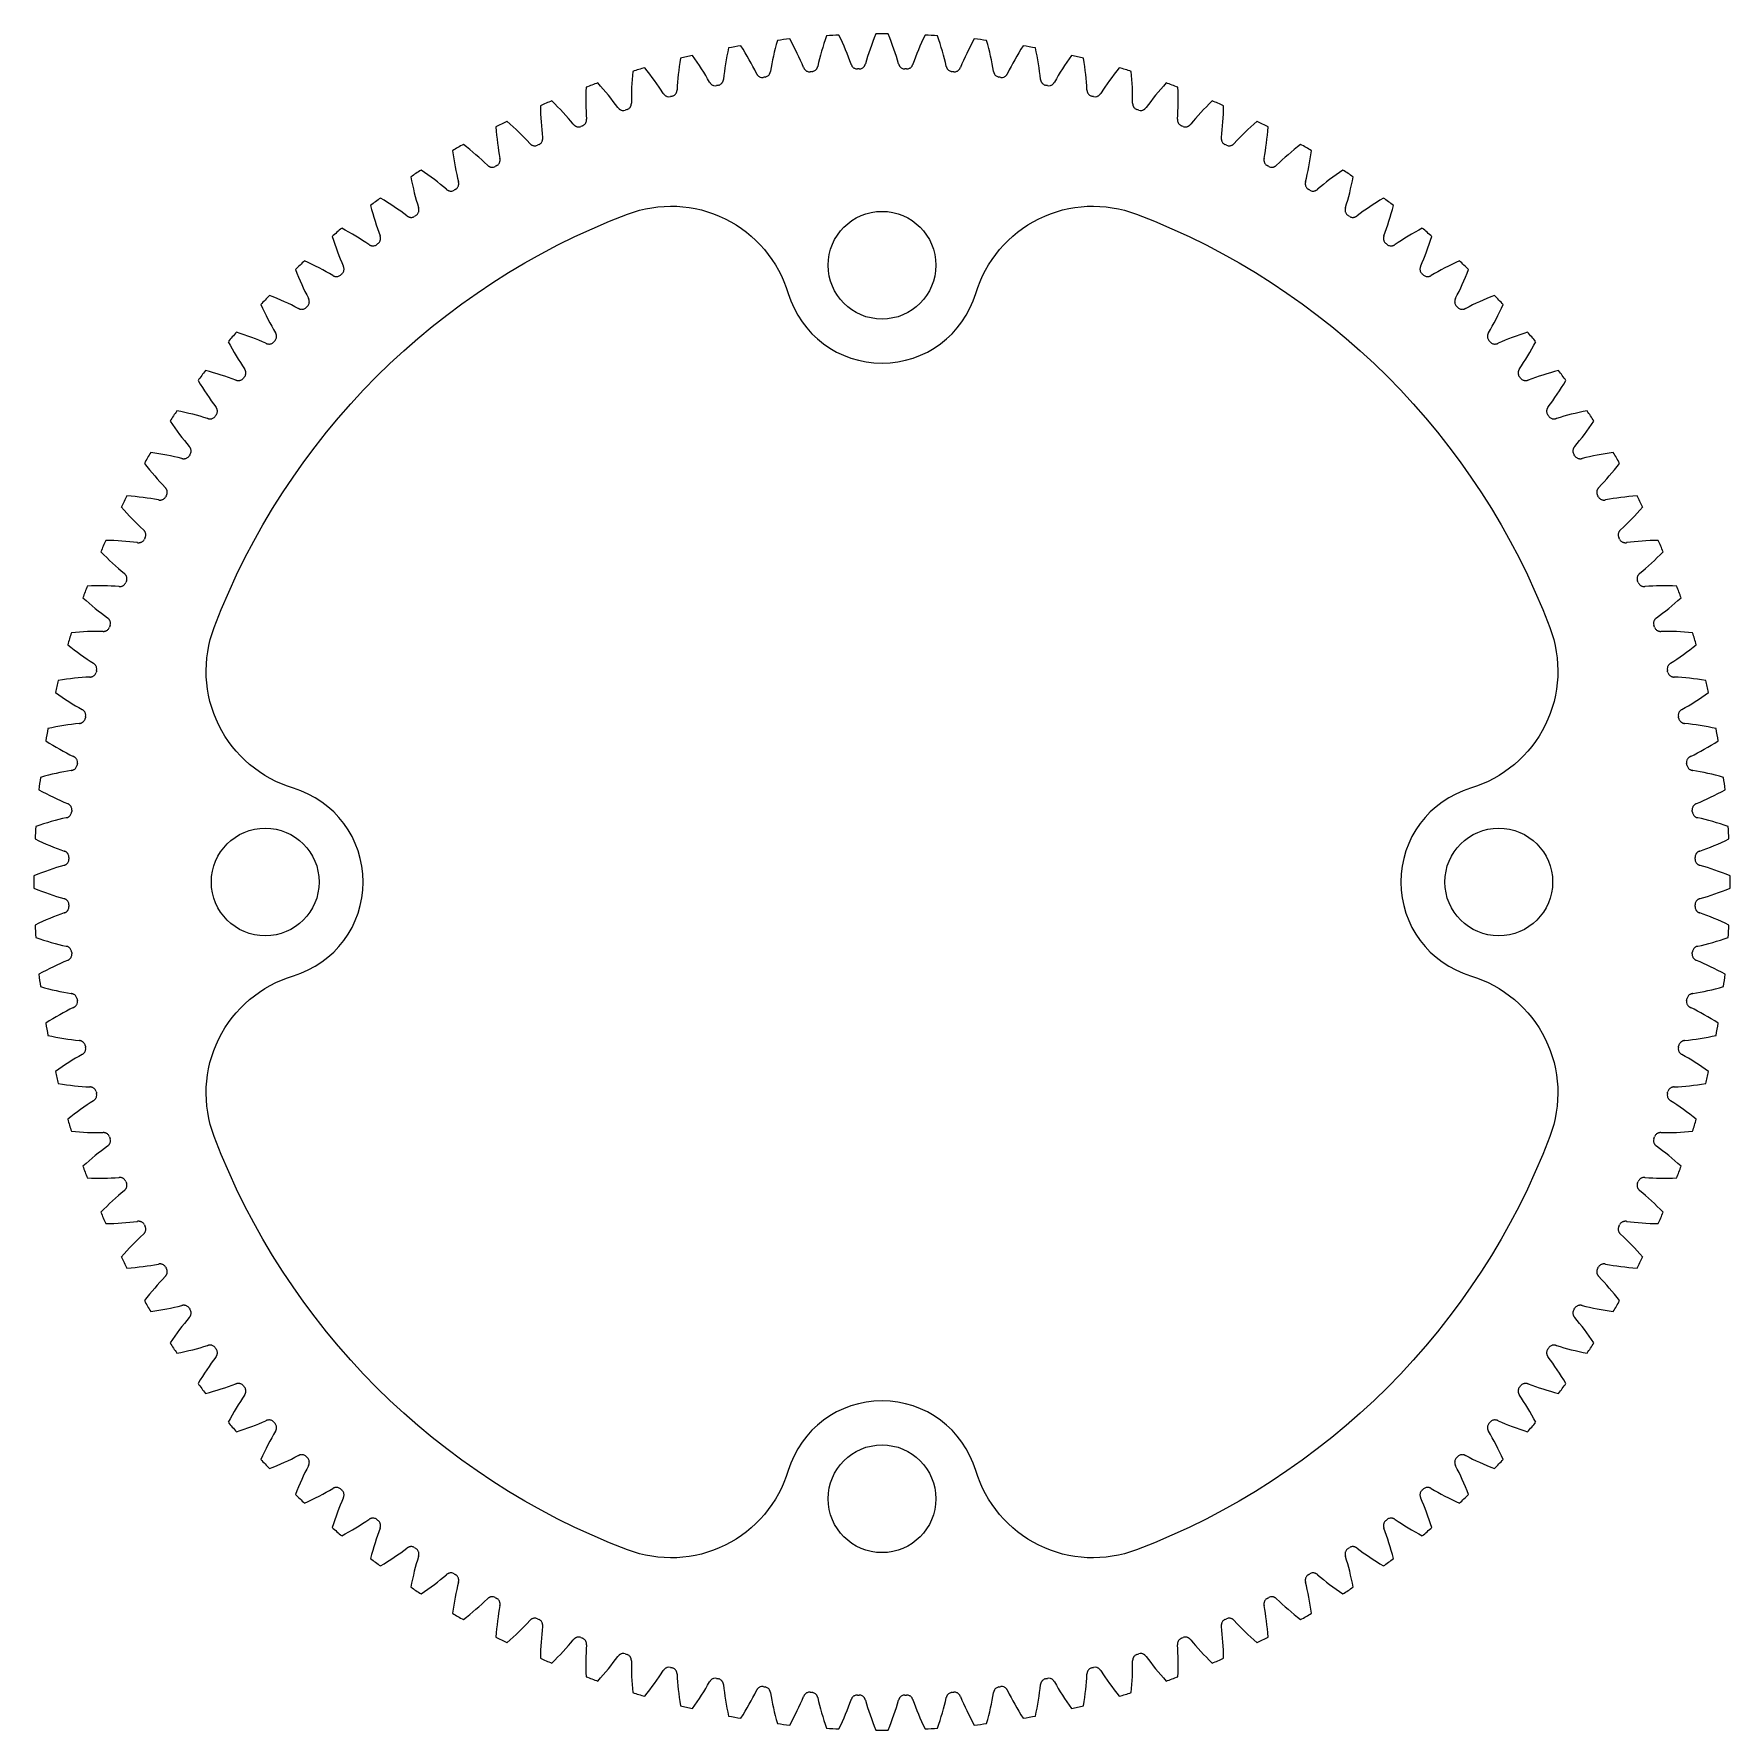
# Model space of a CAD drawing. Header units: inches. Extents: x -1.73 to 1.73, y -1.73 to 1.73.
import ezdxf

# ---------------------------------------------------------------- set-up
doc = ezdxf.new("R2010")
doc.units = ezdxf.units.IN
doc.layers.get('0').update_dxf_attribs({"linetype": 'CONTINUOUS'})

msp = doc.modelspace()

# ---------------------------------------------------------------- linework, layer by layer
for p, q in [((-0.16, 1.6635), (-0.1602, 1.6638)), ((-0.1312, 1.6664), (-0.1313, 1.666)), ((-0.063, 1.67), (-0.0632, 1.6703)), ((-0.034, 1.6712), (-0.0342, 1.6708)), ((0.0342, 1.6708), (0.034, 1.6712)), ((0.0632, 1.6703), (0.063, 1.67)), ((0.1313, 1.666), (0.1312, 1.6664)), ((0.1602, 1.6638), (0.16, 1.6635)), ((-0.3521, 1.6336), (-0.3523, 1.634)), ((-0.3237, 1.6399), (-0.3238, 1.6395)), ((-0.2565, 1.6513), (-0.2567, 1.6517)), ((-0.2278, 1.6559), (-0.2279, 1.6555)), ((0.2279, 1.6555), (0.2278, 1.6559)), ((0.2567, 1.6517), (0.2565, 1.6513)), ((0.3238, 1.6395), (0.3237, 1.6399)), ((0.3523, 1.634), (0.3521, 1.6336)), ((-0.4465, 1.6104), (-0.4467, 1.6107)), ((-0.4185, 1.6183), (-0.4186, 1.6179)), ((0.4186, 1.6179), (0.4185, 1.6183)), ((0.4467, 1.6107), (0.4465, 1.6104)), ((-0.5393, 1.5817), (-0.5396, 1.582)), ((-0.5119, 1.5912), (-0.5119, 1.5908)), ((0.5119, 1.5908), (0.5119, 1.5912)), ((0.5396, 1.582), (0.5393, 1.5817)), ((-0.6304, 1.5477), (-0.6307, 1.548)), ((-0.6036, 1.5588), (-0.6036, 1.5584)), ((0.6036, 1.5584), (0.6036, 1.5588)), ((0.6307, 1.548), (0.6304, 1.5477)), ((-0.7193, 1.5084), (-0.7196, 1.5087)), ((-0.6932, 1.521), (-0.6931, 1.5206)), ((0.6931, 1.5206), (0.6932, 1.521)), ((0.7196, 1.5087), (0.7193, 1.5084)), ((-0.8058, 1.464), (-0.8061, 1.4643)), ((-0.7805, 1.4781), (-0.7804, 1.4777)), ((0.7804, 1.4777), (0.7805, 1.4781)), ((0.8061, 1.4643), (0.8058, 1.464)), ((-0.8651, 1.4303), (-0.865, 1.4299)), ((0.865, 1.4299), (0.8651, 1.4303)), ((-0.8896, 1.4147), (-0.8899, 1.415)), ((0.8899, 1.415), (0.8896, 1.4147)), ((-0.9703, 1.3606), (-0.9707, 1.3608)), ((-0.9468, 1.3775), (-0.9467, 1.3772)), ((0.9467, 1.3772), (0.9468, 1.3775)), ((0.9707, 1.3608), (0.9703, 1.3606)), ((-1.0253, 1.3202), (-1.0251, 1.3198)), ((1.0251, 1.3198), (1.0253, 1.3202)), ((-1.0478, 1.3019), (-1.0481, 1.3021)), ((1.0481, 1.3021), (1.0478, 1.3019)), ((-1.1003, 1.2583), (-1.1001, 1.2579)), ((1.1001, 1.2579), (1.1003, 1.2583)), ((-1.1217, 1.2387), (-1.1221, 1.2389)), ((1.1221, 1.2389), (1.1217, 1.2387)), ((-1.1716, 1.1922), (-1.1714, 1.1918)), ((1.1714, 1.1918), (1.1716, 1.1922)), ((-1.1918, 1.1714), (-1.1922, 1.1716)), ((1.1922, 1.1716), (1.1918, 1.1714)), ((-1.2389, 1.1221), (-1.2387, 1.1217)), ((1.2387, 1.1217), (1.2389, 1.1221)), ((-1.2579, 1.1001), (-1.2583, 1.1003)), ((1.2583, 1.1003), (1.2579, 1.1001)), ((-1.3021, 1.0481), (-1.3019, 1.0478)), ((1.3019, 1.0478), (1.3021, 1.0481)), ((-1.3198, 1.0251), (-1.3202, 1.0253)), ((1.3202, 1.0253), (1.3198, 1.0251)), ((-1.3608, 0.9707), (-1.3606, 0.9703)), ((1.3606, 0.9703), (1.3608, 0.9707)), ((-1.3772, 0.9467), (-1.3775, 0.9468)), ((1.3775, 0.9468), (1.3772, 0.9467)), ((-1.415, 0.8899), (-1.4147, 0.8896)), ((1.4147, 0.8896), (1.415, 0.8899)), ((-1.4299, 0.865), (-1.4303, 0.8651)), ((1.4303, 0.8651), (1.4299, 0.865)), ((-1.4643, 0.8061), (-1.464, 0.8058)), ((1.464, 0.8058), (1.4643, 0.8061)), ((-1.4777, 0.7804), (-1.4781, 0.7805)), ((1.4781, 0.7805), (1.4777, 0.7804)), ((-1.5206, 0.6931), (-1.521, 0.6932)), ((-1.5087, 0.7196), (-1.5084, 0.7193)), ((1.5084, 0.7193), (1.5087, 0.7196)), ((1.521, 0.6932), (1.5206, 0.6931)), ((-1.548, 0.6307), (-1.5477, 0.6304)), ((1.5477, 0.6304), (1.548, 0.6307)), ((-1.5584, 0.6036), (-1.5588, 0.6036)), ((1.5588, 0.6036), (1.5584, 0.6036)), ((-1.582, 0.5396), (-1.5817, 0.5393)), ((1.5817, 0.5393), (1.582, 0.5396)), ((-1.5908, 0.5119), (-1.5912, 0.5119)), ((1.5912, 0.5119), (1.5908, 0.5119)), ((-1.6179, 0.4186), (-1.6183, 0.4185)), ((-1.6107, 0.4467), (-1.6104, 0.4465)), ((1.6104, 0.4465), (1.6107, 0.4467)), ((1.6183, 0.4185), (1.6179, 0.4186)), ((-1.634, 0.3523), (-1.6336, 0.3521)), ((1.6336, 0.3521), (1.634, 0.3523)), ((-1.6395, 0.3238), (-1.6399, 0.3237)), ((1.6399, 0.3237), (1.6395, 0.3238)), ((-1.6517, 0.2567), (-1.6513, 0.2565)), ((1.6513, 0.2565), (1.6517, 0.2567)), ((-1.6555, 0.2279), (-1.6559, 0.2278)), ((1.6559, 0.2278), (1.6555, 0.2279)), ((-1.6638, 0.1602), (-1.6635, 0.16)), ((1.6635, 0.16), (1.6638, 0.1602)), ((-1.666, 0.1313), (-1.6664, 0.1312)), ((1.6664, 0.1312), (1.666, 0.1313)), ((-1.6703, 0.0632), (-1.67, 0.063)), ((1.67, 0.063), (1.6703, 0.0632)), ((-1.6708, 0.0342), (-1.6712, 0.034)), ((1.6712, 0.034), (1.6708, 0.0342)), ((-1.6712, -0.034), (-1.6708, -0.0342)), ((1.6708, -0.0342), (1.6712, -0.034)), ((-1.67, -0.063), (-1.6703, -0.0632)), ((1.6703, -0.0632), (1.67, -0.063)), ((-1.6664, -0.1312), (-1.666, -0.1313)), ((1.666, -0.1313), (1.6664, -0.1312)), ((-1.6635, -0.16), (-1.6638, -0.1602)), ((1.6638, -0.1602), (1.6635, -0.16)), ((-1.6559, -0.2278), (-1.6555, -0.2279)), ((1.6555, -0.2279), (1.6559, -0.2278)), ((-1.6513, -0.2565), (-1.6517, -0.2567)), ((1.6517, -0.2567), (1.6513, -0.2565)), ((-1.6399, -0.3237), (-1.6395, -0.3238)), ((1.6395, -0.3238), (1.6399, -0.3237)), ((-1.6336, -0.3521), (-1.634, -0.3523)), ((1.634, -0.3523), (1.6336, -0.3521)), ((-1.6183, -0.4185), (-1.6179, -0.4186)), ((-1.6104, -0.4465), (-1.6107, -0.4467)), ((1.6107, -0.4467), (1.6104, -0.4465)), ((1.6179, -0.4186), (1.6183, -0.4185)), ((-1.5912, -0.5119), (-1.5908, -0.5119)), ((1.5908, -0.5119), (1.5912, -0.5119)), ((-1.5817, -0.5393), (-1.582, -0.5396)), ((1.582, -0.5396), (1.5817, -0.5393)), ((-1.5588, -0.6036), (-1.5584, -0.6036)), ((1.5584, -0.6036), (1.5588, -0.6036)), ((-1.5477, -0.6304), (-1.548, -0.6307)), ((1.548, -0.6307), (1.5477, -0.6304)), ((-1.521, -0.6932), (-1.5206, -0.6931)), ((-1.5084, -0.7193), (-1.5087, -0.7196)), ((1.5087, -0.7196), (1.5084, -0.7193)), ((1.5206, -0.6931), (1.521, -0.6932)), ((-1.4781, -0.7805), (-1.4777, -0.7804)), ((1.4777, -0.7804), (1.4781, -0.7805)), ((-1.464, -0.8058), (-1.4643, -0.8061)), ((1.4643, -0.8061), (1.464, -0.8058)), ((-1.4303, -0.8651), (-1.4299, -0.865)), ((1.4299, -0.865), (1.4303, -0.8651)), ((-1.4147, -0.8896), (-1.415, -0.8899)), ((1.415, -0.8899), (1.4147, -0.8896)), ((-1.3775, -0.9468), (-1.3772, -0.9467)), ((1.3772, -0.9467), (1.3775, -0.9468)), ((-1.3606, -0.9703), (-1.3608, -0.9707)), ((1.3608, -0.9707), (1.3606, -0.9703)), ((-1.3202, -1.0253), (-1.3198, -1.0251)), ((1.3198, -1.0251), (1.3202, -1.0253)), ((-1.3019, -1.0478), (-1.3021, -1.0481)), ((1.3021, -1.0481), (1.3019, -1.0478)), ((-1.2583, -1.1003), (-1.2579, -1.1001)), ((1.2579, -1.1001), (1.2583, -1.1003)), ((-1.2387, -1.1217), (-1.2389, -1.1221)), ((1.2389, -1.1221), (1.2387, -1.1217)), ((-1.1922, -1.1716), (-1.1918, -1.1714)), ((1.1918, -1.1714), (1.1922, -1.1716)), ((-1.1714, -1.1918), (-1.1716, -1.1922)), ((1.1716, -1.1922), (1.1714, -1.1918)), ((-1.1221, -1.2389), (-1.1217, -1.2387)), ((1.1217, -1.2387), (1.1221, -1.2389)), ((-1.1001, -1.2579), (-1.1003, -1.2583)), ((1.1003, -1.2583), (1.1001, -1.2579)), ((-1.0481, -1.3021), (-1.0478, -1.3019)), ((1.0478, -1.3019), (1.0481, -1.3021)), ((-1.0251, -1.3198), (-1.0253, -1.3202)), ((1.0253, -1.3202), (1.0251, -1.3198)), ((-0.9707, -1.3608), (-0.9703, -1.3606)), ((-0.9467, -1.3772), (-0.9468, -1.3775)), ((0.9468, -1.3775), (0.9467, -1.3772)), ((0.9703, -1.3606), (0.9707, -1.3608)), ((-0.8899, -1.415), (-0.8896, -1.4147)), ((0.8896, -1.4147), (0.8899, -1.415)), ((-0.865, -1.4299), (-0.8651, -1.4303)), ((0.8651, -1.4303), (0.865, -1.4299)), ((-0.8061, -1.4643), (-0.8058, -1.464)), ((-0.7804, -1.4777), (-0.7805, -1.4781)), ((0.7805, -1.4781), (0.7804, -1.4777)), ((0.8058, -1.464), (0.8061, -1.4643)), ((-0.7196, -1.5087), (-0.7193, -1.5084)), ((-0.6931, -1.5206), (-0.6932, -1.521)), ((0.6932, -1.521), (0.6931, -1.5206)), ((0.7193, -1.5084), (0.7196, -1.5087)), ((-0.6307, -1.548), (-0.6304, -1.5477)), ((-0.6036, -1.5584), (-0.6036, -1.5588)), ((0.6036, -1.5588), (0.6036, -1.5584)), ((0.6304, -1.5477), (0.6307, -1.548)), ((-0.5396, -1.582), (-0.5393, -1.5817)), ((-0.5119, -1.5908), (-0.5119, -1.5912)), ((0.5119, -1.5912), (0.5119, -1.5908)), ((0.5393, -1.5817), (0.5396, -1.582)), ((-0.4467, -1.6107), (-0.4465, -1.6104)), ((-0.4186, -1.6179), (-0.4185, -1.6183)), ((0.4185, -1.6183), (0.4186, -1.6179)), ((0.4465, -1.6104), (0.4467, -1.6107)), ((-0.3523, -1.634), (-0.3521, -1.6336)), ((-0.3238, -1.6395), (-0.3237, -1.6399)), ((-0.2567, -1.6517), (-0.2565, -1.6513)), ((-0.2279, -1.6555), (-0.2278, -1.6559)), ((0.2278, -1.6559), (0.2279, -1.6555)), ((0.2565, -1.6513), (0.2567, -1.6517)), ((0.3237, -1.6399), (0.3238, -1.6395)), ((0.3521, -1.6336), (0.3523, -1.634)), ((-0.1602, -1.6638), (-0.16, -1.6635)), ((-0.1313, -1.666), (-0.1312, -1.6664)), ((-0.0632, -1.6703), (-0.063, -1.67)), ((-0.0342, -1.6708), (-0.034, -1.6712)), ((0.034, -1.6712), (0.0342, -1.6708)), ((0.063, -1.67), (0.0632, -1.6703)), ((0.1312, -1.6664), (0.1313, -1.666)), ((0.16, -1.6635), (0.1602, -1.6638))]:
    msp.add_line(p, q)
msp.add_lwpolyline([(0.1916, -1.2023, 0.743907), (-0.1916, -1.2023, -0.43565), (-0.5201, -1.3641, -0.213744), (-1.3641, -0.5201, -0.43565), (-1.2023, -0.1916, 0.743907), (-1.2023, 0.1916, -0.43565), (-1.3641, 0.5201, -0.213744), (-0.5201, 1.3641, -0.43565), (-0.1916, 1.2023, 0.743907), (0.1916, 1.2023, -0.43565), (0.5201, 1.3641, -0.213744), (1.3641, 0.5201, -0.43565), (1.2023, 0.1916, 0.743907), (1.2023, -0.1916, -0.43565), (1.3641, -0.5201, -0.213744), (0.5201, -1.3641, -0.43565)], format="xyb", close=True)
for centre in [(0, 1.2598), (-1.2598, 0), (1.2598, 0), (0, -1.2598)]:
    msp.add_circle(centre, 0.11)
for radius, start, end in [(1.7323, 89.5783, 90.4217), (1.7323, 99.5783, 100.4217), (1.7323, 96.2449, 97.0884), (1.7323, 92.9116, 93.7551), (1.7323, 86.2449, 87.0884), (1.7323, 82.9116, 83.7551), (1.7323, 79.5783, 80.4217), (1.7323, 106.2449, 107.0884), (1.7323, 102.9116, 103.7551), (1.7323, 76.2449, 77.0884), (1.7323, 72.9116, 73.7551), (1.7323, 109.5783, 110.4217), (1.6614, 98.265, 98.4016), (1.6614, 94.9317, 95.0683), (1.6614, 91.5984, 91.735), (1.6614, 88.265, 88.4016), (1.6614, 84.9317, 85.0683), (1.6614, 81.5984, 81.735), (1.7323, 69.5783, 70.4217), (1.7323, 112.9116, 113.7551), (1.6614, 104.9317, 105.0683), (1.6614, 101.5984, 101.735), (1.6614, 78.265, 78.4016), (1.6614, 74.9317, 75.0683), (1.7323, 66.2449, 67.0884), (1.6614, 108.265, 108.4016), (1.6614, 71.5984, 71.735), (1.7323, 116.2449, 117.0884), (1.6614, 111.5984, 111.735), (1.6614, 68.265, 68.4016), (1.7323, 62.9116, 63.7551), (1.7323, 119.5783, 120.4217), (1.6614, 114.9317, 115.0683), (1.6614, 64.9317, 65.0683), (1.7323, 59.5783, 60.4217), (1.6614, 118.265, 118.4016), (1.6614, 61.5984, 61.735), (1.7323, 122.9116, 123.7551), (1.7323, 56.2449, 57.0884), (1.7323, 126.2449, 127.0884), (1.6614, 121.5984, 121.735), (1.6614, 58.265, 58.4016), (1.7323, 52.9116, 53.7551), (1.6614, 124.9317, 125.0683), (1.6614, 54.9317, 55.0683), (1.7323, 129.5783, 130.4217), (1.7323, 49.5783, 50.4217), (1.6614, 128.265, 128.4016), (1.6614, 51.5984, 51.735), (1.7323, 132.9116, 133.7551), (1.7323, 46.2449, 47.0884), (1.6614, 131.5984, 131.735), (1.6614, 48.265, 48.4016), (1.7323, 136.2449, 137.0884), (1.7323, 42.9116, 43.7551), (1.6614, 134.9317, 135.0683), (1.6614, 44.9317, 45.0683), (1.7323, 139.5783, 140.4217), (1.7323, 39.5783, 40.4217), (1.6614, 138.265, 138.4016), (1.6614, 41.5984, 41.735), (1.7323, 142.9116, 143.7551), (1.7323, 36.2449, 37.0884), (1.6614, 141.5984, 141.735), (1.6614, 38.265, 38.4016), (1.7323, 146.2449, 147.0884), (1.6614, 144.9317, 145.0683), (1.6614, 34.9317, 35.0683), (1.7323, 32.9116, 33.7551), (1.7323, 149.5783, 150.4217), (1.6614, 148.265, 148.4016), (1.6614, 31.5984, 31.735), (1.7323, 29.5783, 30.4217), (1.7323, 152.9116, 153.7551), (1.6614, 151.5984, 151.735), (1.6614, 28.265, 28.4016), (1.7323, 26.2449, 27.0884), (1.7323, 156.2449, 157.0884), (1.6614, 154.9317, 155.0683), (1.6614, 24.9317, 25.0683), (1.7323, 22.9116, 23.7551), (1.7323, 159.5783, 160.4217), (1.6614, 158.265, 158.4016), (1.6614, 21.5984, 21.735), (1.7323, 19.5783, 20.4217), (1.6614, 161.5984, 161.735), (1.6614, 18.265, 18.4016), (1.7323, 162.9116, 163.7551), (1.7323, 16.2449, 17.0884), (1.6614, 164.9317, 165.0683), (1.6614, 14.9317, 15.0683), (1.7323, 166.2449, 167.0884), (1.7323, 12.9116, 13.7551), (1.7323, 169.5783, 170.4217), (1.6614, 168.265, 168.4016), (1.6614, 11.5984, 11.735), (1.7323, 9.5783, 10.4217), (1.6614, 171.5984, 171.735), (1.6614, 8.265, 8.4016), (1.7323, 172.9116, 173.7551), (1.7323, 6.2449, 7.0884), (1.6614, 174.9317, 175.0683), (1.6614, 4.9317, 5.0683), (1.7323, 176.2449, 177.0884), (1.7323, 2.9116, 3.7551), (1.6614, 178.265, 178.4016), (1.6614, 1.5984, 1.735), (1.7323, 179.5783, 180.4217), (1.7323, -0.4217, 0.4217), (1.6614, 181.5984, 181.735), (1.6614, 358.265, 358.4016), (1.7323, 182.9116, 183.7551), (1.7323, 356.2449, 357.0884), (1.6614, 184.9317, 185.0683), (1.6614, 354.9317, 355.0683), (1.7323, 186.2449, 187.0884), (1.7323, 352.9116, 353.7551), (1.6614, 188.265, 188.4016), (1.6614, 351.5984, 351.735), (1.7323, 189.5783, 190.4217), (1.7323, 349.5783, 350.4217), (1.6614, 191.5984, 191.735), (1.6614, 348.265, 348.4016), (1.7323, 192.9116, 193.7551), (1.7323, 346.2449, 347.0884), (1.6614, 194.9317, 195.0683), (1.6614, 344.9317, 345.0683), (1.7323, 196.2449, 197.0884), (1.7323, 342.9116, 343.7551), (1.6614, 198.265, 198.4016), (1.6614, 341.5984, 341.735), (1.7323, 199.5783, 200.4217), (1.7323, 339.5783, 340.4217), (1.6614, 201.5984, 201.735), (1.6614, 338.265, 338.4016), (1.7323, 202.9116, 203.7551), (1.7323, 336.2449, 337.0884), (1.6614, 204.9317, 205.0683), (1.6614, 334.9317, 335.0683), (1.7323, 206.2449, 207.0884), (1.6614, 208.265, 208.4016), (1.6614, 331.5984, 331.735), (1.7323, 332.9116, 333.7551), (1.7323, 209.5783, 210.4217), (1.7323, 329.5783, 330.4217), (1.6614, 211.5984, 211.735), (1.6614, 328.265, 328.4016), (1.7323, 212.9116, 213.7551), (1.6614, 214.9317, 215.0683), (1.6614, 324.9317, 325.0683), (1.7323, 326.2449, 327.0884), (1.7323, 216.2449, 217.0884), (1.6614, 218.265, 218.4016), (1.6614, 321.5984, 321.735), (1.7323, 322.9116, 323.7551), (1.7323, 219.5783, 220.4217), (1.6614, 221.5984, 221.735), (1.6614, 318.265, 318.4016), (1.7323, 319.5783, 320.4217), (1.6614, 224.9317, 225.0683), (1.6614, 314.9317, 315.0683), (1.7323, 222.9116, 223.7551), (1.7323, 316.2449, 317.0884), (1.6614, 228.265, 228.4016), (1.6614, 311.5984, 311.735), (1.7323, 226.2449, 227.0884), (1.7323, 312.9116, 313.7551), (1.6614, 231.5984, 231.735), (1.6614, 308.265, 308.4016), (1.7323, 229.5783, 230.4217), (1.7323, 309.5783, 310.4217), (1.7323, 232.9116, 233.7551), (1.6614, 234.9317, 235.0683), (1.6614, 304.9317, 305.0683), (1.7323, 306.2449, 307.0884), (1.6614, 238.265, 238.4016), (1.6614, 301.5984, 301.735), (1.7323, 236.2449, 237.0884), (1.7323, 302.9116, 303.7551), (1.6614, 241.5984, 241.735), (1.6614, 298.265, 298.4016), (1.7323, 239.5783, 240.4217), (1.6614, 244.9317, 245.0683), (1.6614, 294.9317, 295.0683), (1.7323, 299.5783, 300.4217), (1.7323, 242.9116, 243.7551), (1.6614, 248.265, 248.4016), (1.6614, 291.5984, 291.735), (1.7323, 296.2449, 297.0884), (1.7323, 246.2449, 247.0884), (1.6614, 251.5984, 251.735), (1.6614, 288.265, 288.4016), (1.7323, 292.9116, 293.7551), (1.7323, 249.5783, 250.4217), (1.6614, 254.9317, 255.0683), (1.6614, 258.265, 258.4016), (1.6614, 281.5984, 281.735), (1.6614, 284.9317, 285.0683), (1.7323, 289.5783, 290.4217), (1.7323, 252.9116, 253.7551), (1.6614, 261.5984, 261.735), (1.6614, 264.9317, 265.0683), (1.6614, 268.265, 268.4016), (1.6614, 271.5984, 271.735), (1.6614, 274.9317, 275.0683), (1.6614, 278.265, 278.4016), (1.7323, 286.2449, 287.0884), (1.7323, 256.2449, 257.0884), (1.7323, 282.9116, 283.7551), (1.7323, 259.5783, 260.4217), (1.7323, 262.9116, 263.7551), (1.7323, 266.2449, 267.0884), (1.7323, 269.5783, 270.4217), (1.7323, 272.9116, 273.7551), (1.7323, 276.2449, 277.0884), (1.7323, 279.5783, 280.4217)]:
    msp.add_arc((0, 0), radius, start, end)
for centre, major_axis, start_param, end_param in [((-0.1681, 1.7709), (-0.1113, -0.2898), 5.091173, 5.323357), ((-0.4477, 1.7216), (0.2037, -0.2343), 0.959828, 1.192013), ((-0.0648, 1.7777), (-0.128, -0.2829), 5.091173, 5.323357), ((-0.3469, 1.7447), (0.1898, -0.2457), 0.959828, 1.192013), ((0.0386, 1.7784), (-0.1442, -0.2749), 5.091173, 5.323357), ((-0.2448, 1.7619), (0.1752, -0.2563), 0.959828, 1.192013), ((0.142, 1.7732), (-0.16, -0.2661), 5.091173, 5.323357), ((-0.142, 1.7732), (0.16, -0.2661), 0.959828, 1.192013), ((0.2448, 1.7619), (-0.1752, -0.2563), 5.091173, 5.323357), ((-0.0386, 1.7784), (0.1442, -0.2749), 0.959828, 1.192013), ((0.3469, 1.7447), (-0.1898, -0.2457), 5.091173, 5.323357), ((0.0648, 1.7777), (0.128, -0.2829), 0.959828, 1.192013), ((0.4477, 1.7216), (-0.2037, -0.2343), 5.091173, 5.323357), ((0.1681, 1.7709), (0.1113, -0.2898), 0.959828, 1.192013), ((-0.6446, 1.658), (-0.2296, 0.209), 4.101421, 4.333605), ((-0.2708, 1.7581), (-0.0943, -0.2958), 5.091173, 5.323357), ((-0.5471, 1.6926), (0.217, -0.222), 0.959828, 1.192013), ((0.5471, 1.6926), (-0.217, -0.222), 5.091173, 5.323357), ((0.2708, 1.7581), (0.0943, -0.2958), 0.959828, 1.192013), ((0.6446, 1.658), (-0.2296, -0.209), 5.091173, 5.323357), ((-0.7399, 1.6177), (-0.2413, 0.1953), 4.101421, 4.333605), ((-0.3725, 1.7394), (-0.0769, -0.3008), 5.091173, 5.323357), ((0.3725, 1.7394), (0.0769, -0.3008), 0.959828, 1.192013), ((0.7399, 1.6177), (-0.2413, -0.1953), 5.091173, 5.323357), ((-0.8327, 1.5719), (-0.2523, 0.181), 4.101421, 4.333605), ((-0.4731, 1.7148), (-0.0593, -0.3047), 5.091173, 5.323357), ((0.4731, 1.7148), (0.0593, -0.3047), 0.959828, 1.192013), ((0.8327, 1.5719), (-0.2523, -0.181), 5.091173, 5.323357), ((-0.572, 1.6844), (-0.0415, -0.3077), 5.091173, 5.323357), ((0.572, 1.6844), (0.0415, -0.3077), 0.959828, 1.192013), ((-0.6689, 1.6483), (-0.0235, -0.3096), 5.091173, 5.323357), ((-0.9227, 1.5209), (-0.2624, 0.166), 4.101421, 4.333605), ((0.9227, 1.5209), (-0.2624, -0.166), 5.091173, 5.323357), ((0.6689, 1.6483), (0.0235, -0.3096), 0.959828, 1.192013), ((-0.7636, 1.6066), (-0.0055, -0.3104), 5.091173, 5.323357), ((-1.0095, 1.4646), (-0.2716, 0.1504), 4.101421, 4.333605), ((1.0095, 1.4646), (-0.2716, -0.1504), 5.091173, 5.323357), ((0.7636, 1.6066), (0.0055, -0.3104), 0.959828, 1.192013), ((-0.8558, 1.5595), (0.0126, -0.3102), 5.091173, 5.323357), ((-1.093, 1.4035), (-0.2799, 0.1344), 4.101421, 4.333605), ((1.093, 1.4035), (-0.2799, -0.1344), 5.091173, 5.323357), ((0.8558, 1.5595), (-0.0126, -0.3102), 0.959828, 1.192013), ((-1.1727, 1.3375), (-0.2872, 0.1179), 4.101421, 4.333605), ((1.1727, 1.3375), (-0.2872, -0.1179), 5.091173, 5.323357), ((-0.945, 1.5071), (0.0306, -0.309), 5.091173, 5.323357), ((0.945, 1.5071), (-0.0306, -0.309), 0.959828, 1.192013), ((-1.031, 1.4496), (0.0485, -0.3067), 5.091173, 5.323357), ((-1.2485, 1.2671), (-0.2936, 0.101), 4.101421, 4.333605), ((1.2485, 1.2671), (-0.2936, -0.101), 5.091173, 5.323357), ((1.031, 1.4496), (-0.0485, -0.3067), 0.959828, 1.192013), ((-1.1136, 1.3872), (0.0662, -0.3033), 5.091173, 5.323357), ((-1.3201, 1.1923), (-0.299, 0.0838), 4.101421, 4.333605), ((1.3201, 1.1923), (-0.299, -0.0838), 5.091173, 5.323357), ((1.1136, 1.3872), (-0.0662, -0.3033), 0.959828, 1.192013), ((-1.1923, 1.3201), (0.0838, -0.299), 5.091173, 5.323357), ((-1.3872, 1.1136), (-0.3033, 0.0662), 4.101421, 4.333605), ((1.3872, 1.1136), (-0.3033, -0.0662), 5.091173, 5.323357), ((1.1923, 1.3201), (-0.0838, -0.299), 0.959828, 1.192013), ((-1.4496, 1.031), (-0.3067, 0.0485), 4.101421, 4.333605), ((1.4496, 1.031), (-0.3067, -0.0485), 5.091173, 5.323357), ((-1.2671, 1.2485), (0.101, -0.2936), 5.091173, 5.323357), ((1.2671, 1.2485), (-0.101, -0.2936), 0.959828, 1.192013), ((-1.5071, 0.945), (-0.309, 0.0306), 4.101421, 4.333605), ((1.5071, 0.945), (-0.309, -0.0306), 5.091173, 5.323357), ((-1.3375, 1.1727), (0.1179, -0.2872), 5.091173, 5.323357), ((1.3375, 1.1727), (-0.1179, -0.2872), 0.959828, 1.192013), ((-1.4035, 1.093), (0.1344, -0.2799), 5.091173, 5.323357), ((-1.5595, 0.8558), (-0.3102, 0.0126), 4.101421, 4.333605), ((1.5595, 0.8558), (-0.3102, -0.0126), 5.091173, 5.323357), ((1.4035, 1.093), (-0.1344, -0.2799), 0.959828, 1.192013), ((-1.6066, 0.7636), (-0.3104, -0.0055), 4.101421, 4.333605), ((1.6066, 0.7636), (-0.3104, 0.0055), 5.091173, 5.323357), ((-1.4646, 1.0095), (0.1504, -0.2716), 5.091173, 5.323357), ((1.4646, 1.0095), (-0.1504, -0.2716), 0.959828, 1.192013), ((-1.5209, 0.9227), (0.166, -0.2624), 5.091173, 5.323357), ((-1.6483, 0.6689), (-0.3096, -0.0235), 4.101421, 4.333605), ((1.6483, 0.6689), (-0.3096, 0.0235), 5.091173, 5.323357), ((1.5209, 0.9227), (-0.166, -0.2624), 0.959828, 1.192013), ((-1.6844, 0.572), (-0.3077, -0.0415), 4.101421, 4.333605), ((1.6844, 0.572), (-0.3077, 0.0415), 5.091173, 5.323357), ((-1.5719, 0.8327), (0.181, -0.2523), 5.091173, 5.323357), ((1.5719, 0.8327), (-0.181, -0.2523), 0.959828, 1.192013), ((-1.7148, 0.4731), (-0.3047, -0.0593), 4.101421, 4.333605), ((1.7148, 0.4731), (-0.3047, 0.0593), 5.091173, 5.323357), ((-1.6177, 0.7399), (0.1953, -0.2413), 5.091173, 5.323357), ((1.6177, 0.7399), (-0.1953, -0.2413), 0.959828, 1.192013), ((-1.7394, 0.3725), (-0.3008, -0.0769), 4.101421, 4.333605), ((1.7394, 0.3725), (-0.3008, 0.0769), 5.091173, 5.323357), ((-1.658, 0.6446), (0.209, -0.2296), 5.091173, 5.323357), ((1.658, 0.6446), (-0.209, -0.2296), 0.959828, 1.192013), ((-1.7581, 0.2708), (-0.2958, -0.0943), 4.101421, 4.333605), ((1.7581, 0.2708), (-0.2958, 0.0943), 5.091173, 5.323357), ((-1.6926, 0.5471), (-0.222, 0.217), 1.94958, 2.181764), ((1.6926, 0.5471), (-0.222, -0.217), 0.959828, 1.192013), ((-1.7709, 0.1681), (-0.2898, -0.1113), 4.101421, 4.333605), ((1.7709, 0.1681), (-0.2898, 0.1113), 5.091173, 5.323357), ((-1.7216, 0.4477), (-0.2343, 0.2037), 1.94958, 2.181764), ((1.7216, 0.4477), (-0.2343, -0.2037), 0.959828, 1.192013), ((-1.7777, 0.0648), (-0.2829, -0.128), 4.101421, 4.333605), ((1.7777, 0.0648), (-0.2829, 0.128), 5.091173, 5.323357), ((-1.7447, 0.3469), (-0.2457, 0.1898), 1.94958, 2.181764), ((1.7447, 0.3469), (-0.2457, -0.1898), 0.959828, 1.192013), ((-1.7784, -0.0386), (-0.2749, -0.1442), 4.101421, 4.333605), ((1.7784, -0.0386), (-0.2749, 0.1442), 5.091173, 5.323357), ((-1.7619, 0.2448), (-0.2563, 0.1752), 1.94958, 2.181764), ((1.7619, 0.2448), (-0.2563, -0.1752), 0.959828, 1.192013), ((-1.7732, -0.142), (-0.2661, -0.16), 4.101421, 4.333605), ((1.7732, -0.142), (-0.2661, 0.16), 5.091173, 5.323357), ((-1.7732, 0.142), (-0.2661, 0.16), 1.94958, 2.181764), ((1.7732, 0.142), (-0.2661, -0.16), 0.959828, 1.192013), ((-1.7619, -0.2448), (-0.2563, -0.1752), 4.101421, 4.333605), ((1.7619, -0.2448), (-0.2563, 0.1752), 5.091173, 5.323357), ((-1.7784, 0.0386), (-0.2749, 0.1442), 1.94958, 2.181764), ((1.7784, 0.0386), (-0.2749, -0.1442), 0.959828, 1.192013), ((-1.7447, -0.3469), (-0.2457, -0.1898), 4.101421, 4.333605), ((1.7447, -0.3469), (-0.2457, 0.1898), 5.091173, 5.323357), ((-1.7777, -0.0648), (-0.2829, 0.128), 1.94958, 2.181764), ((1.7777, -0.0648), (-0.2829, -0.128), 0.959828, 1.192013), ((-1.7216, -0.4477), (-0.2343, -0.2037), 4.101421, 4.333605), ((1.7216, -0.4477), (-0.2343, 0.2037), 5.091173, 5.323357), ((-1.7709, -0.1681), (-0.2898, 0.1113), 1.94958, 2.181764), ((1.7709, -0.1681), (-0.2898, -0.1113), 0.959828, 1.192013), ((-1.6926, -0.5471), (-0.222, -0.217), 4.101421, 4.333605), ((1.6926, -0.5471), (-0.222, 0.217), 5.091173, 5.323357), ((-1.7581, -0.2708), (-0.2958, 0.0943), 1.94958, 2.181764), ((1.7581, -0.2708), (-0.2958, -0.0943), 0.959828, 1.192013), ((-1.658, -0.6446), (-0.209, -0.2296), 4.101421, 4.333605), ((1.658, -0.6446), (0.209, -0.2296), 1.94958, 2.181764), ((-1.7394, -0.3725), (-0.3008, 0.0769), 1.94958, 2.181764), ((1.7394, -0.3725), (-0.3008, -0.0769), 0.959828, 1.192013), ((-1.6177, -0.7399), (-0.1953, -0.2413), 4.101421, 4.333605), ((1.6177, -0.7399), (0.1953, -0.2413), 1.94958, 2.181764), ((-1.7148, -0.4731), (-0.3047, 0.0593), 1.94958, 2.181764), ((1.7148, -0.4731), (-0.3047, -0.0593), 0.959828, 1.192013), ((-1.5719, -0.8327), (-0.181, -0.2523), 4.101421, 4.333605), ((1.5719, -0.8327), (0.181, -0.2523), 1.94958, 2.181764), ((-1.6844, -0.572), (-0.3077, 0.0415), 1.94958, 2.181764), ((-1.5209, -0.9227), (-0.166, -0.2624), 4.101421, 4.333605), ((1.5209, -0.9227), (0.166, -0.2624), 1.94958, 2.181764), ((1.6844, -0.572), (-0.3077, -0.0415), 0.959828, 1.192013), ((-1.6483, -0.6689), (-0.3096, 0.0235), 1.94958, 2.181764), ((1.6483, -0.6689), (-0.3096, -0.0235), 0.959828, 1.192013), ((-1.4646, -1.0095), (-0.1504, -0.2716), 4.101421, 4.333605), ((1.4646, -1.0095), (0.1504, -0.2716), 1.94958, 2.181764), ((-1.6066, -0.7636), (-0.3104, 0.0055), 1.94958, 2.181764), ((1.6066, -0.7636), (-0.3104, -0.0055), 0.959828, 1.192013), ((-1.4035, -1.093), (-0.1344, -0.2799), 4.101421, 4.333605), ((1.4035, -1.093), (0.1344, -0.2799), 1.94958, 2.181764), ((-1.5595, -0.8558), (-0.3102, -0.0126), 1.94958, 2.181764), ((1.5595, -0.8558), (-0.3102, 0.0126), 0.959828, 1.192013), ((-1.3375, -1.1727), (-0.1179, -0.2872), 4.101421, 4.333605), ((1.3375, -1.1727), (0.1179, -0.2872), 1.94958, 2.181764), ((-1.5071, -0.945), (-0.309, -0.0306), 1.94958, 2.181764), ((1.5071, -0.945), (-0.309, 0.0306), 0.959828, 1.192013), ((-1.2671, -1.2485), (-0.101, -0.2936), 4.101421, 4.333605), ((1.2671, -1.2485), (0.101, -0.2936), 1.94958, 2.181764), ((-1.4496, -1.031), (-0.3067, -0.0485), 1.94958, 2.181764), ((1.4496, -1.031), (-0.3067, 0.0485), 0.959828, 1.192013), ((-1.1923, -1.3201), (-0.0838, -0.299), 4.101421, 4.333605), ((1.1923, -1.3201), (0.0838, -0.299), 1.94958, 2.181764), ((-1.3872, -1.1136), (-0.3033, -0.0662), 1.94958, 2.181764), ((1.3872, -1.1136), (-0.3033, 0.0662), 0.959828, 1.192013), ((-1.1136, -1.3872), (-0.0662, -0.3033), 4.101421, 4.333605), ((1.1136, -1.3872), (0.0662, -0.3033), 1.94958, 2.181764), ((-1.3201, -1.1923), (-0.299, -0.0838), 1.94958, 2.181764), ((1.3201, -1.1923), (-0.299, 0.0838), 0.959828, 1.192013), ((-1.031, -1.4496), (-0.0485, -0.3067), 4.101421, 4.333605), ((1.031, -1.4496), (0.0485, -0.3067), 1.94958, 2.181764), ((-1.2485, -1.2671), (-0.2936, -0.101), 1.94958, 2.181764), ((1.2485, -1.2671), (-0.2936, 0.101), 0.959828, 1.192013), ((-0.945, -1.5071), (-0.0306, -0.309), 4.101421, 4.333605), ((0.945, -1.5071), (0.0306, -0.309), 1.94958, 2.181764), ((-1.1727, -1.3375), (-0.2872, -0.1179), 1.94958, 2.181764), ((-0.8558, -1.5595), (-0.0126, -0.3102), 4.101421, 4.333605), ((0.8558, -1.5595), (0.0126, -0.3102), 1.94958, 2.181764), ((1.1727, -1.3375), (-0.2872, 0.1179), 0.959828, 1.192013), ((-1.093, -1.4035), (-0.2799, -0.1344), 1.94958, 2.181764), ((1.093, -1.4035), (-0.2799, 0.1344), 0.959828, 1.192013), ((-0.7636, -1.6066), (0.0055, -0.3104), 4.101421, 4.333605), ((0.7636, -1.6066), (-0.0055, -0.3104), 1.94958, 2.181764), ((-1.0095, -1.4646), (-0.2716, -0.1504), 1.94958, 2.181764), ((-0.6689, -1.6483), (0.0235, -0.3096), 4.101421, 4.333605), ((0.6689, -1.6483), (-0.0235, -0.3096), 1.94958, 2.181764), ((1.0095, -1.4646), (-0.2716, 0.1504), 0.959828, 1.192013), ((-0.9227, -1.5209), (-0.2624, -0.166), 1.94958, 2.181764), ((-0.572, -1.6844), (0.0415, -0.3077), 4.101421, 4.333605), ((0.572, -1.6844), (-0.0415, -0.3077), 1.94958, 2.181764), ((0.9227, -1.5209), (-0.2624, 0.166), 0.959828, 1.192013), ((-0.8327, -1.5719), (-0.2523, -0.181), 1.94958, 2.181764), ((-0.4731, -1.7148), (0.0593, -0.3047), 4.101421, 4.333605), ((0.4731, -1.7148), (-0.0593, -0.3047), 1.94958, 2.181764), ((0.8327, -1.5719), (-0.2523, 0.181), 0.959828, 1.192013), ((-0.7399, -1.6177), (-0.2413, -0.1953), 1.94958, 2.181764), ((-0.3725, -1.7394), (0.0769, -0.3008), 4.101421, 4.333605), ((0.3725, -1.7394), (-0.0769, -0.3008), 1.94958, 2.181764), ((0.7399, -1.6177), (-0.2413, 0.1953), 0.959828, 1.192013), ((-0.6446, -1.658), (-0.2296, -0.209), 1.94958, 2.181764), ((-0.2708, -1.7581), (0.0943, -0.2958), 4.101421, 4.333605), ((0.2708, -1.7581), (-0.0943, -0.2958), 1.94958, 2.181764), ((0.6446, -1.658), (-0.2296, 0.209), 0.959828, 1.192013), ((-0.5471, -1.6926), (-0.217, -0.222), 1.94958, 2.181764), ((-0.1681, -1.7709), (0.1113, -0.2898), 4.101421, 4.333605), ((-0.4477, -1.7216), (-0.2037, -0.2343), 1.94958, 2.181764), ((-0.0648, -1.7777), (0.128, -0.2829), 4.101421, 4.333605), ((0.0648, -1.7777), (-0.128, -0.2829), 1.94958, 2.181764), ((0.4477, -1.7216), (0.2037, -0.2343), 4.101421, 4.333605), ((0.1681, -1.7709), (-0.1113, -0.2898), 1.94958, 2.181764), ((0.5471, -1.6926), (0.217, -0.222), 4.101421, 4.333605), ((-0.3469, -1.7447), (-0.1898, -0.2457), 1.94958, 2.181764), ((0.0386, -1.7784), (0.1442, -0.2749), 4.101421, 4.333605), ((-0.2448, -1.7619), (-0.1752, -0.2563), 1.94958, 2.181764), ((0.142, -1.7732), (0.16, -0.2661), 4.101421, 4.333605), ((-0.142, -1.7732), (-0.16, -0.2661), 1.94958, 2.181764), ((0.2448, -1.7619), (0.1752, -0.2563), 4.101421, 4.333605), ((-0.0386, -1.7784), (-0.1442, -0.2749), 1.94958, 2.181764), ((0.3469, -1.7447), (0.1898, -0.2457), 4.101421, 4.333605)]:
    msp.add_ellipse(centre, major_axis=major_axis, ratio=0.386559, start_param=start_param, end_param=end_param)
for points, knots in [([(-0.16, 1.6635), (-0.1599, 1.6631), (-0.1595, 1.6624), (-0.159, 1.6614), (-0.1584, 1.6605), (-0.1576, 1.6595), (-0.1565, 1.6583), (-0.155, 1.657), (-0.1519, 1.6552), (-0.1489, 1.6547), (-0.1468, 1.6549)], [0, 0, 0, 0, 0.075762, 0.132597, 0.197089, 0.272774, 0.364625, 0.479176, 0.623366, 1, 1, 1, 1]), ([(-0.1428, 1.6553), (-0.1407, 1.6554), (-0.1379, 1.6565), (-0.1351, 1.6588), (-0.1338, 1.6603), (-0.1329, 1.6616), (-0.1323, 1.6628), (-0.1319, 1.6638), (-0.1316, 1.6648), (-0.1314, 1.6656), (-0.1313, 1.666)], [0, 0, 0, 0, 0.376634, 0.520824, 0.635375, 0.727226, 0.802911, 0.867403, 0.924238, 1, 1, 1, 1]), ([(-0.063, 1.67), (-0.0629, 1.6696), (-0.0626, 1.6689), (-0.0621, 1.6679), (-0.0616, 1.6669), (-0.0609, 1.6658), (-0.0598, 1.6646), (-0.0584, 1.6632), (-0.0554, 1.6613), (-0.0524, 1.6606), (-0.0503, 1.6607)], [0, 0, 0, 0, 0.075762, 0.132597, 0.197089, 0.272774, 0.364625, 0.479176, 0.623366, 1, 1, 1, 1]), ([(-0.0463, 1.6608), (-0.0442, 1.6608), (-0.0413, 1.6617), (-0.0384, 1.6638), (-0.037, 1.6653), (-0.0361, 1.6665), (-0.0354, 1.6677), (-0.0349, 1.6687), (-0.0345, 1.6697), (-0.0343, 1.6704), (-0.0342, 1.6708)], [0, 0, 0, 0, 0.376634, 0.520824, 0.635375, 0.727226, 0.802911, 0.867403, 0.924238, 1, 1, 1, 1]), ([(0.0342, 1.6708), (0.0343, 1.6704), (0.0345, 1.6697), (0.0349, 1.6687), (0.0354, 1.6677), (0.0361, 1.6665), (0.037, 1.6653), (0.0384, 1.6638), (0.0413, 1.6617), (0.0442, 1.6608), (0.0463, 1.6608)], [0, 0, 0, 0, 0.075762, 0.132597, 0.197089, 0.272774, 0.364625, 0.479176, 0.623366, 1, 1, 1, 1]), ([(0.0503, 1.6607), (0.0524, 1.6606), (0.0554, 1.6613), (0.0584, 1.6632), (0.0598, 1.6646), (0.0609, 1.6658), (0.0616, 1.6669), (0.0621, 1.6679), (0.0626, 1.6689), (0.0629, 1.6696), (0.063, 1.67)], [0, 0, 0, 0, 0.376634, 0.520824, 0.635375, 0.727226, 0.802911, 0.867403, 0.924238, 1, 1, 1, 1]), ([(0.1313, 1.666), (0.1314, 1.6656), (0.1316, 1.6648), (0.1319, 1.6638), (0.1323, 1.6628), (0.1329, 1.6616), (0.1338, 1.6603), (0.1351, 1.6588), (0.1379, 1.6565), (0.1407, 1.6554), (0.1428, 1.6553)], [0, 0, 0, 0, 0.075762, 0.132597, 0.197089, 0.272774, 0.364625, 0.479176, 0.623366, 1, 1, 1, 1]), ([(0.1468, 1.6549), (0.1489, 1.6547), (0.1519, 1.6552), (0.155, 1.657), (0.1565, 1.6583), (0.1576, 1.6595), (0.1584, 1.6605), (0.159, 1.6614), (0.1595, 1.6624), (0.1599, 1.6631), (0.16, 1.6635)], [0, 0, 0, 0, 0.376634, 0.520824, 0.635375, 0.727226, 0.802911, 0.867403, 0.924238, 1, 1, 1, 1]), ([(-0.3521, 1.6336), (-0.3519, 1.6333), (-0.3515, 1.6326), (-0.3508, 1.6317), (-0.3501, 1.6309), (-0.3492, 1.6299), (-0.348, 1.6289), (-0.3463, 1.6278), (-0.343, 1.6264), (-0.34, 1.6263), (-0.3379, 1.6267)], [0, 0, 0, 0, 0.075762, 0.132597, 0.197089, 0.272774, 0.364625, 0.479176, 0.623366, 1, 1, 1, 1]), ([(-0.334, 1.6275), (-0.3319, 1.6279), (-0.3292, 1.6293), (-0.3268, 1.6319), (-0.3257, 1.6335), (-0.3249, 1.6349), (-0.3245, 1.6362), (-0.3242, 1.6372), (-0.3239, 1.6383), (-0.3238, 1.6391), (-0.3238, 1.6395)], [0, 0, 0, 0, 0.376634, 0.520824, 0.635375, 0.727226, 0.802911, 0.867403, 0.924238, 1, 1, 1, 1]), ([(-0.2565, 1.6513), (-0.2563, 1.651), (-0.2559, 1.6503), (-0.2553, 1.6494), (-0.2547, 1.6485), (-0.2538, 1.6475), (-0.2527, 1.6464), (-0.2511, 1.6452), (-0.2479, 1.6436), (-0.2449, 1.6433), (-0.2428, 1.6436)], [0, 0, 0, 0, 0.075762, 0.132597, 0.197089, 0.272774, 0.364625, 0.479176, 0.623366, 1, 1, 1, 1]), ([(-0.2388, 1.6442), (-0.2367, 1.6445), (-0.2339, 1.6457), (-0.2313, 1.6481), (-0.2301, 1.6497), (-0.2293, 1.6511), (-0.2288, 1.6523), (-0.2284, 1.6533), (-0.2281, 1.6544), (-0.228, 1.6551), (-0.2279, 1.6555)], [0, 0, 0, 0, 0.376634, 0.520824, 0.635375, 0.727226, 0.802911, 0.867403, 0.924238, 1, 1, 1, 1]), ([(0.2279, 1.6555), (0.228, 1.6551), (0.2281, 1.6544), (0.2284, 1.6533), (0.2288, 1.6523), (0.2293, 1.6511), (0.2301, 1.6497), (0.2313, 1.6481), (0.2339, 1.6457), (0.2367, 1.6445), (0.2388, 1.6442)], [0, 0, 0, 0, 0.075762, 0.132597, 0.197089, 0.272774, 0.364625, 0.479176, 0.623366, 1, 1, 1, 1]), ([(0.2428, 1.6436), (0.2449, 1.6433), (0.2479, 1.6436), (0.2511, 1.6452), (0.2527, 1.6464), (0.2538, 1.6475), (0.2547, 1.6485), (0.2553, 1.6494), (0.2559, 1.6503), (0.2563, 1.651), (0.2565, 1.6513)], [0, 0, 0, 0, 0.376634, 0.520824, 0.635375, 0.727226, 0.802911, 0.867403, 0.924238, 1, 1, 1, 1]), ([(0.3238, 1.6395), (0.3238, 1.6391), (0.3239, 1.6383), (0.3242, 1.6372), (0.3245, 1.6362), (0.3249, 1.6349), (0.3257, 1.6335), (0.3268, 1.6319), (0.3292, 1.6293), (0.3319, 1.6279), (0.334, 1.6275)], [0, 0, 0, 0, 0.075762, 0.132597, 0.197089, 0.272774, 0.364625, 0.479176, 0.623366, 1, 1, 1, 1]), ([(0.3379, 1.6267), (0.34, 1.6263), (0.343, 1.6264), (0.3463, 1.6278), (0.348, 1.6289), (0.3492, 1.6299), (0.3501, 1.6309), (0.3508, 1.6317), (0.3515, 1.6326), (0.3519, 1.6333), (0.3521, 1.6336)], [0, 0, 0, 0, 0.376634, 0.520824, 0.635375, 0.727226, 0.802911, 0.867403, 0.924238, 1, 1, 1, 1]), ([(-0.4465, 1.6104), (-0.4462, 1.61), (-0.4458, 1.6094), (-0.4451, 1.6086), (-0.4443, 1.6078), (-0.4434, 1.6069), (-0.4421, 1.6059), (-0.4404, 1.6049), (-0.437, 1.6037), (-0.434, 1.6037), (-0.4319, 1.6043)], [0, 0, 0, 0, 0.075762, 0.132597, 0.197089, 0.272774, 0.364625, 0.479176, 0.623366, 1, 1, 1, 1]), ([(-0.4281, 1.6053), (-0.426, 1.6059), (-0.4234, 1.6074), (-0.4211, 1.6101), (-0.4201, 1.6118), (-0.4195, 1.6133), (-0.4191, 1.6145), (-0.4188, 1.6156), (-0.4187, 1.6167), (-0.4186, 1.6175), (-0.4186, 1.6179)], [0, 0, 0, 0, 0.376634, 0.520824, 0.635375, 0.727226, 0.802911, 0.867403, 0.924238, 1, 1, 1, 1]), ([(0.4186, 1.6179), (0.4186, 1.6175), (0.4187, 1.6167), (0.4188, 1.6156), (0.4191, 1.6145), (0.4195, 1.6133), (0.4201, 1.6118), (0.4211, 1.6101), (0.4234, 1.6074), (0.426, 1.6059), (0.4281, 1.6053)], [0, 0, 0, 0, 0.075762, 0.132597, 0.197089, 0.272774, 0.364625, 0.479176, 0.623366, 1, 1, 1, 1]), ([(0.4319, 1.6043), (0.434, 1.6037), (0.437, 1.6037), (0.4404, 1.6049), (0.4421, 1.6059), (0.4434, 1.6069), (0.4443, 1.6078), (0.4451, 1.6086), (0.4458, 1.6094), (0.4462, 1.61), (0.4465, 1.6104)], [0, 0, 0, 0, 0.376634, 0.520824, 0.635375, 0.727226, 0.802911, 0.867403, 0.924238, 1, 1, 1, 1]), ([(-0.5393, 1.5817), (-0.5391, 1.5814), (-0.5386, 1.5808), (-0.5379, 1.58), (-0.5371, 1.5792), (-0.5361, 1.5784), (-0.5347, 1.5775), (-0.533, 1.5766), (-0.5295, 1.5756), (-0.5265, 1.5758), (-0.5245, 1.5765)], [0, 0, 0, 0, 0.075762, 0.132597, 0.197089, 0.272774, 0.364625, 0.479176, 0.623366, 1, 1, 1, 1]), ([(-0.5207, 1.5777), (-0.5187, 1.5784), (-0.5162, 1.58), (-0.514, 1.5829), (-0.5131, 1.5847), (-0.5126, 1.5862), (-0.5122, 1.5874), (-0.5121, 1.5885), (-0.5119, 1.5896), (-0.5119, 1.5904), (-0.5119, 1.5908)], [0, 0, 0, 0, 0.376634, 0.520824, 0.635375, 0.727226, 0.802911, 0.867403, 0.924238, 1, 1, 1, 1]), ([(0.5119, 1.5908), (0.5119, 1.5904), (0.5119, 1.5896), (0.5121, 1.5885), (0.5122, 1.5874), (0.5126, 1.5862), (0.5131, 1.5847), (0.514, 1.5829), (0.5162, 1.58), (0.5187, 1.5784), (0.5207, 1.5777)], [0, 0, 0, 0, 0.075762, 0.132597, 0.197089, 0.272774, 0.364625, 0.479176, 0.623366, 1, 1, 1, 1]), ([(0.5245, 1.5765), (0.5265, 1.5758), (0.5295, 1.5756), (0.533, 1.5766), (0.5347, 1.5775), (0.5361, 1.5784), (0.5371, 1.5792), (0.5379, 1.58), (0.5386, 1.5808), (0.5391, 1.5814), (0.5393, 1.5817)], [0, 0, 0, 0, 0.376634, 0.520824, 0.635375, 0.727226, 0.802911, 0.867403, 0.924238, 1, 1, 1, 1]), ([(-0.6304, 1.5477), (-0.6301, 1.5474), (-0.6296, 1.5468), (-0.6288, 1.546), (-0.628, 1.5453), (-0.6269, 1.5445), (-0.6256, 1.5437), (-0.6237, 1.543), (-0.6202, 1.5422), (-0.6172, 1.5425), (-0.6152, 1.5433)], [0, 0, 0, 0, 0.075762, 0.132597, 0.197089, 0.272774, 0.364625, 0.479176, 0.623366, 1, 1, 1, 1]), ([(-0.6116, 1.5448), (-0.6096, 1.5455), (-0.6071, 1.5473), (-0.6052, 1.5503), (-0.6044, 1.5522), (-0.6039, 1.5537), (-0.6037, 1.555), (-0.6036, 1.5561), (-0.6035, 1.5572), (-0.6035, 1.5579), (-0.6036, 1.5584)], [0, 0, 0, 0, 0.376634, 0.520824, 0.635375, 0.727226, 0.802911, 0.867403, 0.924238, 1, 1, 1, 1]), ([(0.6036, 1.5584), (0.6035, 1.5579), (0.6035, 1.5572), (0.6036, 1.5561), (0.6037, 1.555), (0.6039, 1.5537), (0.6044, 1.5522), (0.6052, 1.5503), (0.6071, 1.5473), (0.6096, 1.5455), (0.6116, 1.5448)], [0, 0, 0, 0, 0.075762, 0.132597, 0.197089, 0.272774, 0.364625, 0.479176, 0.623366, 1, 1, 1, 1]), ([(0.6152, 1.5433), (0.6172, 1.5425), (0.6202, 1.5422), (0.6237, 1.543), (0.6256, 1.5437), (0.6269, 1.5445), (0.628, 1.5453), (0.6288, 1.546), (0.6296, 1.5468), (0.6301, 1.5474), (0.6304, 1.5477)], [0, 0, 0, 0, 0.376634, 0.520824, 0.635375, 0.727226, 0.802911, 0.867403, 0.924238, 1, 1, 1, 1]), ([(-0.7193, 1.5084), (-0.719, 1.5081), (-0.7185, 1.5076), (-0.7177, 1.5069), (-0.7168, 1.5062), (-0.7157, 1.5055), (-0.7143, 1.5048), (-0.7124, 1.5041), (-0.7089, 1.5035), (-0.7059, 1.504), (-0.7039, 1.5049)], [0, 0, 0, 0, 0.075762, 0.132597, 0.197089, 0.272774, 0.364625, 0.479176, 0.623366, 1, 1, 1, 1]), ([(-0.7004, 1.5066), (-0.6984, 1.5075), (-0.6961, 1.5094), (-0.6943, 1.5125), (-0.6936, 1.5144), (-0.6932, 1.5159), (-0.6931, 1.5172), (-0.693, 1.5183), (-0.693, 1.5195), (-0.6931, 1.5202), (-0.6931, 1.5206)], [0, 0, 0, 0, 0.376634, 0.520824, 0.635375, 0.727226, 0.802911, 0.867403, 0.924238, 1, 1, 1, 1]), ([(0.6931, 1.5206), (0.6931, 1.5202), (0.693, 1.5195), (0.693, 1.5183), (0.6931, 1.5172), (0.6932, 1.5159), (0.6936, 1.5144), (0.6943, 1.5125), (0.6961, 1.5094), (0.6984, 1.5075), (0.7004, 1.5066)], [0, 0, 0, 0, 0.075762, 0.132597, 0.197089, 0.272774, 0.364625, 0.479176, 0.623366, 1, 1, 1, 1]), ([(0.7039, 1.5049), (0.7059, 1.504), (0.7089, 1.5035), (0.7124, 1.5041), (0.7143, 1.5048), (0.7157, 1.5055), (0.7168, 1.5062), (0.7177, 1.5069), (0.7185, 1.5076), (0.719, 1.5081), (0.7193, 1.5084)], [0, 0, 0, 0, 0.376634, 0.520824, 0.635375, 0.727226, 0.802911, 0.867403, 0.924238, 1, 1, 1, 1]), ([(-0.8058, 1.464), (-0.8055, 1.4637), (-0.8049, 1.4633), (-0.8041, 1.4626), (-0.8031, 1.462), (-0.802, 1.4613), (-0.8005, 1.4607), (-0.7986, 1.4601), (-0.7951, 1.4597), (-0.7921, 1.4604), (-0.7903, 1.4614)], [0, 0, 0, 0, 0.075762, 0.132597, 0.197089, 0.272774, 0.364625, 0.479176, 0.623366, 1, 1, 1, 1]), ([(-0.7868, 1.4633), (-0.7849, 1.4643), (-0.7827, 1.4664), (-0.7811, 1.4696), (-0.7805, 1.4715), (-0.7802, 1.4731), (-0.7801, 1.4744), (-0.7801, 1.4755), (-0.7802, 1.4766), (-0.7803, 1.4773), (-0.7804, 1.4777)], [0, 0, 0, 0, 0.376634, 0.520824, 0.635375, 0.727226, 0.802911, 0.867403, 0.924238, 1, 1, 1, 1]), ([(0.7804, 1.4777), (0.7803, 1.4773), (0.7802, 1.4766), (0.7801, 1.4755), (0.7801, 1.4744), (0.7802, 1.4731), (0.7805, 1.4715), (0.7811, 1.4696), (0.7827, 1.4664), (0.7849, 1.4643), (0.7868, 1.4633)], [0, 0, 0, 0, 0.075762, 0.132597, 0.197089, 0.272774, 0.364625, 0.479176, 0.623366, 1, 1, 1, 1]), ([(0.7903, 1.4614), (0.7921, 1.4604), (0.7951, 1.4597), (0.7986, 1.4601), (0.8005, 1.4607), (0.802, 1.4613), (0.8031, 1.462), (0.8041, 1.4626), (0.8049, 1.4633), (0.8055, 1.4637), (0.8058, 1.464)], [0, 0, 0, 0, 0.376634, 0.520824, 0.635375, 0.727226, 0.802911, 0.867403, 0.924238, 1, 1, 1, 1]), ([(-0.8705, 1.4151), (-0.8687, 1.4162), (-0.8666, 1.4184), (-0.8652, 1.4217), (-0.8647, 1.4236), (-0.8645, 1.4252), (-0.8645, 1.4265), (-0.8646, 1.4276), (-0.8647, 1.4287), (-0.8649, 1.4295), (-0.865, 1.4299)], [0, 0, 0, 0, 0.376634, 0.520824, 0.635375, 0.727226, 0.802911, 0.867403, 0.924238, 1, 1, 1, 1]), ([(0.865, 1.4299), (0.8649, 1.4295), (0.8647, 1.4287), (0.8646, 1.4276), (0.8645, 1.4265), (0.8645, 1.4252), (0.8647, 1.4236), (0.8652, 1.4217), (0.8666, 1.4184), (0.8687, 1.4162), (0.8705, 1.4151)], [0, 0, 0, 0, 0.075762, 0.132597, 0.197089, 0.272774, 0.364625, 0.479176, 0.623366, 1, 1, 1, 1]), ([(-0.8896, 1.4147), (-0.8892, 1.4144), (-0.8887, 1.414), (-0.8877, 1.4133), (-0.8868, 1.4128), (-0.8856, 1.4122), (-0.8841, 1.4117), (-0.8822, 1.4112), (-0.8786, 1.411), (-0.8757, 1.4119), (-0.8739, 1.413)], [0, 0, 0, 0, 0.075762, 0.132597, 0.197089, 0.272774, 0.364625, 0.479176, 0.623366, 1, 1, 1, 1]), ([(0.8739, 1.413), (0.8757, 1.4119), (0.8786, 1.411), (0.8822, 1.4112), (0.8841, 1.4117), (0.8856, 1.4122), (0.8868, 1.4128), (0.8877, 1.4133), (0.8887, 1.414), (0.8892, 1.4144), (0.8896, 1.4147)], [0, 0, 0, 0, 0.376634, 0.520824, 0.635375, 0.727226, 0.802911, 0.867403, 0.924238, 1, 1, 1, 1]), ([(-0.9703, 1.3606), (-0.97, 1.3603), (-0.9694, 1.3599), (-0.9684, 1.3593), (-0.9674, 1.3588), (-0.9662, 1.3583), (-0.9647, 1.3579), (-0.9628, 1.3575), (-0.9592, 1.3575), (-0.9563, 1.3586), (-0.9546, 1.3598)], [0, 0, 0, 0, 0.075762, 0.132597, 0.197089, 0.272774, 0.364625, 0.479176, 0.623366, 1, 1, 1, 1]), ([(-0.9513, 1.3621), (-0.9496, 1.3633), (-0.9476, 1.3656), (-0.9464, 1.369), (-0.946, 1.3709), (-0.9459, 1.3725), (-0.946, 1.3738), (-0.9461, 1.3749), (-0.9464, 1.376), (-0.9465, 1.3767), (-0.9467, 1.3772)], [0, 0, 0, 0, 0.376634, 0.520824, 0.635375, 0.727226, 0.802911, 0.867403, 0.924238, 1, 1, 1, 1]), ([(0.9467, 1.3772), (0.9465, 1.3767), (0.9464, 1.376), (0.9461, 1.3749), (0.946, 1.3738), (0.9459, 1.3725), (0.946, 1.3709), (0.9464, 1.369), (0.9476, 1.3656), (0.9496, 1.3633), (0.9513, 1.3621)], [0, 0, 0, 0, 0.075762, 0.132597, 0.197089, 0.272774, 0.364625, 0.479176, 0.623366, 1, 1, 1, 1]), ([(0.9546, 1.3598), (0.9563, 1.3586), (0.9592, 1.3575), (0.9628, 1.3575), (0.9647, 1.3579), (0.9662, 1.3583), (0.9674, 1.3588), (0.9684, 1.3593), (0.9694, 1.3599), (0.97, 1.3603), (0.9703, 1.3606)], [0, 0, 0, 0, 0.376634, 0.520824, 0.635375, 0.727226, 0.802911, 0.867403, 0.924238, 1, 1, 1, 1]), ([(-1.0289, 1.3045), (-1.0272, 1.3058), (-1.0254, 1.3082), (-1.0244, 1.3117), (-1.0241, 1.3136), (-1.0241, 1.3152), (-1.0243, 1.3165), (-1.0245, 1.3176), (-1.0248, 1.3187), (-1.025, 1.3194), (-1.0251, 1.3198)], [0, 0, 0, 0, 0.376634, 0.520824, 0.635375, 0.727226, 0.802911, 0.867403, 0.924238, 1, 1, 1, 1]), ([(1.0251, 1.3198), (1.025, 1.3194), (1.0248, 1.3187), (1.0245, 1.3176), (1.0243, 1.3165), (1.0241, 1.3152), (1.0241, 1.3136), (1.0244, 1.3117), (1.0254, 1.3082), (1.0272, 1.3058), (1.0289, 1.3045)], [0, 0, 0, 0, 0.075762, 0.132597, 0.197089, 0.272774, 0.364625, 0.479176, 0.623366, 1, 1, 1, 1]), ([(-1.0478, 1.3019), (-1.0474, 1.3016), (-1.0468, 1.3012), (-1.0458, 1.3007), (-1.0448, 1.3003), (-1.0436, 1.2998), (-1.042, 1.2995), (-1.0401, 1.2993), (-1.0365, 1.2995), (-1.0337, 1.3007), (-1.032, 1.302)], [0, 0, 0, 0, 0.075762, 0.132597, 0.197089, 0.272774, 0.364625, 0.479176, 0.623366, 1, 1, 1, 1]), ([(1.032, 1.302), (1.0337, 1.3007), (1.0365, 1.2995), (1.0401, 1.2993), (1.042, 1.2995), (1.0436, 1.2998), (1.0448, 1.3003), (1.0458, 1.3007), (1.0468, 1.3012), (1.0474, 1.3016), (1.0478, 1.3019)], [0, 0, 0, 0, 0.376634, 0.520824, 0.635375, 0.727226, 0.802911, 0.867403, 0.924238, 1, 1, 1, 1]), ([(-1.103, 1.2424), (-1.1014, 1.2438), (-1.0998, 1.2464), (-1.0989, 1.2499), (-1.0988, 1.2518), (-1.0989, 1.2534), (-1.0991, 1.2547), (-1.0994, 1.2558), (-1.0997, 1.2569), (-1.1, 1.2576), (-1.1001, 1.2579)], [0, 0, 0, 0, 0.376634, 0.520824, 0.635375, 0.727226, 0.802911, 0.867403, 0.924238, 1, 1, 1, 1]), ([(1.1001, 1.2579), (1.1, 1.2576), (1.0997, 1.2569), (1.0994, 1.2558), (1.0991, 1.2547), (1.0989, 1.2534), (1.0988, 1.2518), (1.0989, 1.2499), (1.0998, 1.2464), (1.1014, 1.2438), (1.103, 1.2424)], [0, 0, 0, 0, 0.075762, 0.132597, 0.197089, 0.272774, 0.364625, 0.479176, 0.623366, 1, 1, 1, 1]), ([(-1.1217, 1.2387), (-1.1214, 1.2385), (-1.1207, 1.2382), (-1.1197, 1.2377), (-1.1186, 1.2373), (-1.1174, 1.237), (-1.1158, 1.2367), (-1.1138, 1.2366), (-1.1103, 1.237), (-1.1076, 1.2384), (-1.106, 1.2398)], [0, 0, 0, 0, 0.075762, 0.132597, 0.197089, 0.272774, 0.364625, 0.479176, 0.623366, 1, 1, 1, 1]), ([(1.106, 1.2398), (1.1076, 1.2384), (1.1103, 1.237), (1.1138, 1.2366), (1.1158, 1.2367), (1.1174, 1.237), (1.1186, 1.2373), (1.1197, 1.2377), (1.1207, 1.2382), (1.1214, 1.2385), (1.1217, 1.2387)], [0, 0, 0, 0, 0.376634, 0.520824, 0.635375, 0.727226, 0.802911, 0.867403, 0.924238, 1, 1, 1, 1]), ([(-1.1734, 1.1762), (-1.1719, 1.1777), (-1.1704, 1.1803), (-1.1697, 1.1839), (-1.1697, 1.1858), (-1.1699, 1.1874), (-1.1702, 1.1887), (-1.1705, 1.1898), (-1.1709, 1.1908), (-1.1712, 1.1915), (-1.1714, 1.1918)], [0, 0, 0, 0, 0.376634, 0.520824, 0.635375, 0.727226, 0.802911, 0.867403, 0.924238, 1, 1, 1, 1]), ([(1.1714, 1.1918), (1.1712, 1.1915), (1.1709, 1.1908), (1.1705, 1.1898), (1.1702, 1.1887), (1.1699, 1.1874), (1.1697, 1.1858), (1.1697, 1.1839), (1.1704, 1.1803), (1.1719, 1.1777), (1.1734, 1.1762)], [0, 0, 0, 0, 0.075762, 0.132597, 0.197089, 0.272774, 0.364625, 0.479176, 0.623366, 1, 1, 1, 1]), ([(-1.1918, 1.1714), (-1.1915, 1.1712), (-1.1908, 1.1709), (-1.1898, 1.1705), (-1.1887, 1.1702), (-1.1874, 1.1699), (-1.1858, 1.1697), (-1.1839, 1.1697), (-1.1803, 1.1704), (-1.1777, 1.1719), (-1.1762, 1.1734)], [0, 0, 0, 0, 0.075762, 0.132597, 0.197089, 0.272774, 0.364625, 0.479176, 0.623366, 1, 1, 1, 1]), ([(1.1762, 1.1734), (1.1777, 1.1719), (1.1803, 1.1704), (1.1839, 1.1697), (1.1858, 1.1697), (1.1874, 1.1699), (1.1887, 1.1702), (1.1898, 1.1705), (1.1908, 1.1709), (1.1915, 1.1712), (1.1918, 1.1714)], [0, 0, 0, 0, 0.376634, 0.520824, 0.635375, 0.727226, 0.802911, 0.867403, 0.924238, 1, 1, 1, 1]), ([(-1.2398, 1.106), (-1.2384, 1.1076), (-1.237, 1.1103), (-1.2366, 1.1138), (-1.2367, 1.1158), (-1.237, 1.1174), (-1.2373, 1.1186), (-1.2377, 1.1197), (-1.2382, 1.1207), (-1.2385, 1.1214), (-1.2387, 1.1217)], [0, 0, 0, 0, 0.376634, 0.520824, 0.635375, 0.727226, 0.802911, 0.867403, 0.924238, 1, 1, 1, 1]), ([(1.2387, 1.1217), (1.2385, 1.1214), (1.2382, 1.1207), (1.2377, 1.1197), (1.2373, 1.1186), (1.237, 1.1174), (1.2367, 1.1158), (1.2366, 1.1138), (1.237, 1.1103), (1.2384, 1.1076), (1.2398, 1.106)], [0, 0, 0, 0, 0.075762, 0.132597, 0.197089, 0.272774, 0.364625, 0.479176, 0.623366, 1, 1, 1, 1]), ([(-1.2579, 1.1001), (-1.2576, 1.1), (-1.2569, 1.0997), (-1.2558, 1.0994), (-1.2547, 1.0991), (-1.2534, 1.0989), (-1.2518, 1.0988), (-1.2499, 1.0989), (-1.2464, 1.0998), (-1.2438, 1.1014), (-1.2424, 1.103)], [0, 0, 0, 0, 0.075762, 0.132597, 0.197089, 0.272774, 0.364625, 0.479176, 0.623366, 1, 1, 1, 1]), ([(1.2424, 1.103), (1.2438, 1.1014), (1.2464, 1.0998), (1.2499, 1.0989), (1.2518, 1.0988), (1.2534, 1.0989), (1.2547, 1.0991), (1.2558, 1.0994), (1.2569, 1.0997), (1.2576, 1.1), (1.2579, 1.1001)], [0, 0, 0, 0, 0.376634, 0.520824, 0.635375, 0.727226, 0.802911, 0.867403, 0.924238, 1, 1, 1, 1]), ([(-1.302, 1.032), (-1.3007, 1.0337), (-1.2995, 1.0365), (-1.2993, 1.0401), (-1.2995, 1.042), (-1.2998, 1.0436), (-1.3003, 1.0448), (-1.3007, 1.0458), (-1.3012, 1.0468), (-1.3016, 1.0474), (-1.3019, 1.0478)], [0, 0, 0, 0, 0.376634, 0.520824, 0.635375, 0.727226, 0.802911, 0.867403, 0.924238, 1, 1, 1, 1]), ([(1.3019, 1.0478), (1.3016, 1.0474), (1.3012, 1.0468), (1.3007, 1.0458), (1.3003, 1.0448), (1.2998, 1.0436), (1.2995, 1.042), (1.2993, 1.0401), (1.2995, 1.0365), (1.3007, 1.0337), (1.302, 1.032)], [0, 0, 0, 0, 0.075762, 0.132597, 0.197089, 0.272774, 0.364625, 0.479176, 0.623366, 1, 1, 1, 1]), ([(-1.3198, 1.0251), (-1.3194, 1.025), (-1.3187, 1.0248), (-1.3176, 1.0245), (-1.3165, 1.0243), (-1.3152, 1.0241), (-1.3136, 1.0241), (-1.3117, 1.0244), (-1.3082, 1.0254), (-1.3058, 1.0272), (-1.3045, 1.0289)], [0, 0, 0, 0, 0.075762, 0.132597, 0.197089, 0.272774, 0.364625, 0.479176, 0.623366, 1, 1, 1, 1]), ([(1.3045, 1.0289), (1.3058, 1.0272), (1.3082, 1.0254), (1.3117, 1.0244), (1.3136, 1.0241), (1.3152, 1.0241), (1.3165, 1.0243), (1.3176, 1.0245), (1.3187, 1.0248), (1.3194, 1.025), (1.3198, 1.0251)], [0, 0, 0, 0, 0.376634, 0.520824, 0.635375, 0.727226, 0.802911, 0.867403, 0.924238, 1, 1, 1, 1]), ([(-1.3598, 0.9546), (-1.3586, 0.9563), (-1.3575, 0.9592), (-1.3575, 0.9628), (-1.3579, 0.9647), (-1.3583, 0.9662), (-1.3588, 0.9674), (-1.3593, 0.9684), (-1.3599, 0.9694), (-1.3603, 0.97), (-1.3606, 0.9703)], [0, 0, 0, 0, 0.376634, 0.520824, 0.635375, 0.727226, 0.802911, 0.867403, 0.924238, 1, 1, 1, 1]), ([(1.3606, 0.9703), (1.3603, 0.97), (1.3599, 0.9694), (1.3593, 0.9684), (1.3588, 0.9674), (1.3583, 0.9662), (1.3579, 0.9647), (1.3575, 0.9628), (1.3575, 0.9592), (1.3586, 0.9563), (1.3598, 0.9546)], [0, 0, 0, 0, 0.075762, 0.132597, 0.197089, 0.272774, 0.364625, 0.479176, 0.623366, 1, 1, 1, 1]), ([(-1.3772, 0.9467), (-1.3767, 0.9465), (-1.376, 0.9464), (-1.3749, 0.9461), (-1.3738, 0.946), (-1.3725, 0.9459), (-1.3709, 0.946), (-1.369, 0.9464), (-1.3656, 0.9476), (-1.3633, 0.9496), (-1.3621, 0.9513)], [0, 0, 0, 0, 0.075762, 0.132597, 0.197089, 0.272774, 0.364625, 0.479176, 0.623366, 1, 1, 1, 1]), ([(1.3621, 0.9513), (1.3633, 0.9496), (1.3656, 0.9476), (1.369, 0.9464), (1.3709, 0.946), (1.3725, 0.9459), (1.3738, 0.946), (1.3749, 0.9461), (1.376, 0.9464), (1.3767, 0.9465), (1.3772, 0.9467)], [0, 0, 0, 0, 0.376634, 0.520824, 0.635375, 0.727226, 0.802911, 0.867403, 0.924238, 1, 1, 1, 1]), ([(-1.4299, 0.865), (-1.4295, 0.8649), (-1.4287, 0.8647), (-1.4276, 0.8646), (-1.4265, 0.8645), (-1.4252, 0.8645), (-1.4236, 0.8647), (-1.4217, 0.8652), (-1.4184, 0.8666), (-1.4162, 0.8687), (-1.4151, 0.8705)], [0, 0, 0, 0, 0.075762, 0.132597, 0.197089, 0.272774, 0.364625, 0.479176, 0.623366, 1, 1, 1, 1]), ([(-1.413, 0.8739), (-1.4119, 0.8757), (-1.411, 0.8786), (-1.4112, 0.8822), (-1.4117, 0.8841), (-1.4122, 0.8856), (-1.4128, 0.8868), (-1.4133, 0.8877), (-1.414, 0.8887), (-1.4144, 0.8892), (-1.4147, 0.8896)], [0, 0, 0, 0, 0.376634, 0.520824, 0.635375, 0.727226, 0.802911, 0.867403, 0.924238, 1, 1, 1, 1]), ([(1.4147, 0.8896), (1.4144, 0.8892), (1.414, 0.8887), (1.4133, 0.8877), (1.4128, 0.8868), (1.4122, 0.8856), (1.4117, 0.8841), (1.4112, 0.8822), (1.411, 0.8786), (1.4119, 0.8757), (1.413, 0.8739)], [0, 0, 0, 0, 0.075762, 0.132597, 0.197089, 0.272774, 0.364625, 0.479176, 0.623366, 1, 1, 1, 1]), ([(1.4151, 0.8705), (1.4162, 0.8687), (1.4184, 0.8666), (1.4217, 0.8652), (1.4236, 0.8647), (1.4252, 0.8645), (1.4265, 0.8645), (1.4276, 0.8646), (1.4287, 0.8647), (1.4295, 0.8649), (1.4299, 0.865)], [0, 0, 0, 0, 0.376634, 0.520824, 0.635375, 0.727226, 0.802911, 0.867403, 0.924238, 1, 1, 1, 1]), ([(-1.4614, 0.7903), (-1.4604, 0.7921), (-1.4597, 0.7951), (-1.4601, 0.7986), (-1.4607, 0.8005), (-1.4613, 0.802), (-1.462, 0.8031), (-1.4626, 0.8041), (-1.4633, 0.8049), (-1.4637, 0.8055), (-1.464, 0.8058)], [0, 0, 0, 0, 0.376634, 0.520824, 0.635375, 0.727226, 0.802911, 0.867403, 0.924238, 1, 1, 1, 1]), ([(1.464, 0.8058), (1.4637, 0.8055), (1.4633, 0.8049), (1.4626, 0.8041), (1.462, 0.8031), (1.4613, 0.802), (1.4607, 0.8005), (1.4601, 0.7986), (1.4597, 0.7951), (1.4604, 0.7921), (1.4614, 0.7903)], [0, 0, 0, 0, 0.075762, 0.132597, 0.197089, 0.272774, 0.364625, 0.479176, 0.623366, 1, 1, 1, 1]), ([(-1.4777, 0.7804), (-1.4773, 0.7803), (-1.4766, 0.7802), (-1.4755, 0.7801), (-1.4744, 0.7801), (-1.4731, 0.7802), (-1.4715, 0.7805), (-1.4696, 0.7811), (-1.4664, 0.7827), (-1.4643, 0.7849), (-1.4633, 0.7868)], [0, 0, 0, 0, 0.075762, 0.132597, 0.197089, 0.272774, 0.364625, 0.479176, 0.623366, 1, 1, 1, 1]), ([(1.4633, 0.7868), (1.4643, 0.7849), (1.4664, 0.7827), (1.4696, 0.7811), (1.4715, 0.7805), (1.4731, 0.7802), (1.4744, 0.7801), (1.4755, 0.7801), (1.4766, 0.7802), (1.4773, 0.7803), (1.4777, 0.7804)], [0, 0, 0, 0, 0.376634, 0.520824, 0.635375, 0.727226, 0.802911, 0.867403, 0.924238, 1, 1, 1, 1]), ([(-1.5206, 0.6931), (-1.5202, 0.6931), (-1.5195, 0.693), (-1.5183, 0.693), (-1.5172, 0.6931), (-1.5159, 0.6932), (-1.5144, 0.6936), (-1.5125, 0.6943), (-1.5094, 0.6961), (-1.5075, 0.6984), (-1.5066, 0.7004)], [0, 0, 0, 0, 0.075762, 0.132597, 0.197089, 0.272774, 0.364625, 0.479176, 0.623366, 1, 1, 1, 1]), ([(-1.5049, 0.7039), (-1.504, 0.7059), (-1.5035, 0.7089), (-1.5041, 0.7124), (-1.5048, 0.7143), (-1.5055, 0.7157), (-1.5062, 0.7168), (-1.5069, 0.7177), (-1.5076, 0.7185), (-1.5081, 0.719), (-1.5084, 0.7193)], [0, 0, 0, 0, 0.376634, 0.520824, 0.635375, 0.727226, 0.802911, 0.867403, 0.924238, 1, 1, 1, 1]), ([(1.5084, 0.7193), (1.5081, 0.719), (1.5076, 0.7185), (1.5069, 0.7177), (1.5062, 0.7168), (1.5055, 0.7157), (1.5048, 0.7143), (1.5041, 0.7124), (1.5035, 0.7089), (1.504, 0.7059), (1.5049, 0.7039)], [0, 0, 0, 0, 0.075762, 0.132597, 0.197089, 0.272774, 0.364625, 0.479176, 0.623366, 1, 1, 1, 1]), ([(1.5066, 0.7004), (1.5075, 0.6984), (1.5094, 0.6961), (1.5125, 0.6943), (1.5144, 0.6936), (1.5159, 0.6932), (1.5172, 0.6931), (1.5183, 0.693), (1.5195, 0.693), (1.5202, 0.6931), (1.5206, 0.6931)], [0, 0, 0, 0, 0.376634, 0.520824, 0.635375, 0.727226, 0.802911, 0.867403, 0.924238, 1, 1, 1, 1]), ([(-1.5433, 0.6152), (-1.5425, 0.6172), (-1.5422, 0.6202), (-1.543, 0.6237), (-1.5437, 0.6256), (-1.5445, 0.6269), (-1.5453, 0.628), (-1.546, 0.6288), (-1.5468, 0.6296), (-1.5474, 0.6301), (-1.5477, 0.6304)], [0, 0, 0, 0, 0.376634, 0.520824, 0.635375, 0.727226, 0.802911, 0.867403, 0.924238, 1, 1, 1, 1]), ([(1.5477, 0.6304), (1.5474, 0.6301), (1.5468, 0.6296), (1.546, 0.6288), (1.5453, 0.628), (1.5445, 0.6269), (1.5437, 0.6256), (1.543, 0.6237), (1.5422, 0.6202), (1.5425, 0.6172), (1.5433, 0.6152)], [0, 0, 0, 0, 0.075762, 0.132597, 0.197089, 0.272774, 0.364625, 0.479176, 0.623366, 1, 1, 1, 1]), ([(-1.5584, 0.6036), (-1.5579, 0.6035), (-1.5572, 0.6035), (-1.5561, 0.6036), (-1.555, 0.6037), (-1.5537, 0.6039), (-1.5522, 0.6044), (-1.5503, 0.6052), (-1.5473, 0.6071), (-1.5455, 0.6096), (-1.5448, 0.6116)], [0, 0, 0, 0, 0.075762, 0.132597, 0.197089, 0.272774, 0.364625, 0.479176, 0.623366, 1, 1, 1, 1]), ([(1.5448, 0.6116), (1.5455, 0.6096), (1.5473, 0.6071), (1.5503, 0.6052), (1.5522, 0.6044), (1.5537, 0.6039), (1.555, 0.6037), (1.5561, 0.6036), (1.5572, 0.6035), (1.5579, 0.6035), (1.5584, 0.6036)], [0, 0, 0, 0, 0.376634, 0.520824, 0.635375, 0.727226, 0.802911, 0.867403, 0.924238, 1, 1, 1, 1]), ([(-1.5908, 0.5119), (-1.5904, 0.5119), (-1.5896, 0.5119), (-1.5885, 0.5121), (-1.5874, 0.5122), (-1.5862, 0.5126), (-1.5847, 0.5131), (-1.5829, 0.514), (-1.58, 0.5162), (-1.5784, 0.5187), (-1.5777, 0.5207)], [0, 0, 0, 0, 0.075762, 0.132597, 0.197089, 0.272774, 0.364625, 0.479176, 0.623366, 1, 1, 1, 1]), ([(-1.5765, 0.5245), (-1.5758, 0.5265), (-1.5756, 0.5295), (-1.5766, 0.533), (-1.5775, 0.5347), (-1.5784, 0.5361), (-1.5792, 0.5371), (-1.58, 0.5379), (-1.5808, 0.5386), (-1.5814, 0.5391), (-1.5817, 0.5393)], [0, 0, 0, 0, 0.376634, 0.520824, 0.635375, 0.727226, 0.802911, 0.867403, 0.924238, 1, 1, 1, 1]), ([(1.5817, 0.5393), (1.5814, 0.5391), (1.5808, 0.5386), (1.58, 0.5379), (1.5792, 0.5371), (1.5784, 0.5361), (1.5775, 0.5347), (1.5766, 0.533), (1.5756, 0.5295), (1.5758, 0.5265), (1.5765, 0.5245)], [0, 0, 0, 0, 0.075762, 0.132597, 0.197089, 0.272774, 0.364625, 0.479176, 0.623366, 1, 1, 1, 1]), ([(1.5777, 0.5207), (1.5784, 0.5187), (1.58, 0.5162), (1.5829, 0.514), (1.5847, 0.5131), (1.5862, 0.5126), (1.5874, 0.5122), (1.5885, 0.5121), (1.5896, 0.5119), (1.5904, 0.5119), (1.5908, 0.5119)], [0, 0, 0, 0, 0.376634, 0.520824, 0.635375, 0.727226, 0.802911, 0.867403, 0.924238, 1, 1, 1, 1]), ([(-1.6179, 0.4186), (-1.6175, 0.4186), (-1.6167, 0.4187), (-1.6156, 0.4188), (-1.6145, 0.4191), (-1.6133, 0.4195), (-1.6118, 0.4201), (-1.6101, 0.4211), (-1.6074, 0.4234), (-1.6059, 0.426), (-1.6053, 0.4281)], [0, 0, 0, 0, 0.075762, 0.132597, 0.197089, 0.272774, 0.364625, 0.479176, 0.623366, 1, 1, 1, 1]), ([(-1.6043, 0.4319), (-1.6037, 0.434), (-1.6037, 0.437), (-1.6049, 0.4404), (-1.6059, 0.4421), (-1.6069, 0.4434), (-1.6078, 0.4443), (-1.6086, 0.4451), (-1.6094, 0.4458), (-1.61, 0.4462), (-1.6104, 0.4465)], [0, 0, 0, 0, 0.376634, 0.520824, 0.635375, 0.727226, 0.802911, 0.867403, 0.924238, 1, 1, 1, 1]), ([(1.6104, 0.4465), (1.61, 0.4462), (1.6094, 0.4458), (1.6086, 0.4451), (1.6078, 0.4443), (1.6069, 0.4434), (1.6059, 0.4421), (1.6049, 0.4404), (1.6037, 0.437), (1.6037, 0.434), (1.6043, 0.4319)], [0, 0, 0, 0, 0.075762, 0.132597, 0.197089, 0.272774, 0.364625, 0.479176, 0.623366, 1, 1, 1, 1]), ([(1.6053, 0.4281), (1.6059, 0.426), (1.6074, 0.4234), (1.6101, 0.4211), (1.6118, 0.4201), (1.6133, 0.4195), (1.6145, 0.4191), (1.6156, 0.4188), (1.6167, 0.4187), (1.6175, 0.4186), (1.6179, 0.4186)], [0, 0, 0, 0, 0.376634, 0.520824, 0.635375, 0.727226, 0.802911, 0.867403, 0.924238, 1, 1, 1, 1]), ([(-1.6267, 0.3379), (-1.6263, 0.34), (-1.6264, 0.343), (-1.6278, 0.3463), (-1.6289, 0.348), (-1.6299, 0.3492), (-1.6309, 0.3501), (-1.6317, 0.3508), (-1.6326, 0.3515), (-1.6333, 0.3519), (-1.6336, 0.3521)], [0, 0, 0, 0, 0.376634, 0.520824, 0.635375, 0.727226, 0.802911, 0.867403, 0.924238, 1, 1, 1, 1]), ([(1.6336, 0.3521), (1.6333, 0.3519), (1.6326, 0.3515), (1.6317, 0.3508), (1.6309, 0.3501), (1.6299, 0.3492), (1.6289, 0.348), (1.6278, 0.3463), (1.6264, 0.343), (1.6263, 0.34), (1.6267, 0.3379)], [0, 0, 0, 0, 0.075762, 0.132597, 0.197089, 0.272774, 0.364625, 0.479176, 0.623366, 1, 1, 1, 1]), ([(-1.6395, 0.3238), (-1.6391, 0.3238), (-1.6383, 0.3239), (-1.6372, 0.3242), (-1.6362, 0.3245), (-1.6349, 0.3249), (-1.6335, 0.3257), (-1.6319, 0.3268), (-1.6293, 0.3292), (-1.6279, 0.3319), (-1.6275, 0.334)], [0, 0, 0, 0, 0.075762, 0.132597, 0.197089, 0.272774, 0.364625, 0.479176, 0.623366, 1, 1, 1, 1]), ([(1.6275, 0.334), (1.6279, 0.3319), (1.6293, 0.3292), (1.6319, 0.3268), (1.6335, 0.3257), (1.6349, 0.3249), (1.6362, 0.3245), (1.6372, 0.3242), (1.6383, 0.3239), (1.6391, 0.3238), (1.6395, 0.3238)], [0, 0, 0, 0, 0.376634, 0.520824, 0.635375, 0.727226, 0.802911, 0.867403, 0.924238, 1, 1, 1, 1]), ([(-1.6436, 0.2428), (-1.6433, 0.2449), (-1.6436, 0.2479), (-1.6452, 0.2511), (-1.6464, 0.2527), (-1.6475, 0.2538), (-1.6485, 0.2547), (-1.6494, 0.2553), (-1.6503, 0.2559), (-1.651, 0.2563), (-1.6513, 0.2565)], [0, 0, 0, 0, 0.376634, 0.520824, 0.635375, 0.727226, 0.802911, 0.867403, 0.924238, 1, 1, 1, 1]), ([(1.6513, 0.2565), (1.651, 0.2563), (1.6503, 0.2559), (1.6494, 0.2553), (1.6485, 0.2547), (1.6475, 0.2538), (1.6464, 0.2527), (1.6452, 0.2511), (1.6436, 0.2479), (1.6433, 0.2449), (1.6436, 0.2428)], [0, 0, 0, 0, 0.075762, 0.132597, 0.197089, 0.272774, 0.364625, 0.479176, 0.623366, 1, 1, 1, 1]), ([(-1.6555, 0.2279), (-1.6551, 0.228), (-1.6544, 0.2281), (-1.6533, 0.2284), (-1.6523, 0.2288), (-1.6511, 0.2293), (-1.6497, 0.2301), (-1.6481, 0.2313), (-1.6457, 0.2339), (-1.6445, 0.2367), (-1.6442, 0.2388)], [0, 0, 0, 0, 0.075762, 0.132597, 0.197089, 0.272774, 0.364625, 0.479176, 0.623366, 1, 1, 1, 1]), ([(1.6442, 0.2388), (1.6445, 0.2367), (1.6457, 0.2339), (1.6481, 0.2313), (1.6497, 0.2301), (1.6511, 0.2293), (1.6523, 0.2288), (1.6533, 0.2284), (1.6544, 0.2281), (1.6551, 0.228), (1.6555, 0.2279)], [0, 0, 0, 0, 0.376634, 0.520824, 0.635375, 0.727226, 0.802911, 0.867403, 0.924238, 1, 1, 1, 1]), ([(-1.666, 0.1313), (-1.6656, 0.1314), (-1.6648, 0.1316), (-1.6638, 0.1319), (-1.6628, 0.1323), (-1.6616, 0.1329), (-1.6603, 0.1338), (-1.6588, 0.1351), (-1.6565, 0.1379), (-1.6554, 0.1407), (-1.6553, 0.1428)], [0, 0, 0, 0, 0.075762, 0.132597, 0.197089, 0.272774, 0.364625, 0.479176, 0.623366, 1, 1, 1, 1]), ([(-1.6549, 0.1468), (-1.6547, 0.1489), (-1.6552, 0.1519), (-1.657, 0.155), (-1.6583, 0.1565), (-1.6595, 0.1576), (-1.6605, 0.1584), (-1.6614, 0.159), (-1.6624, 0.1595), (-1.6631, 0.1599), (-1.6635, 0.16)], [0, 0, 0, 0, 0.376634, 0.520824, 0.635375, 0.727226, 0.802911, 0.867403, 0.924238, 1, 1, 1, 1]), ([(1.6635, 0.16), (1.6631, 0.1599), (1.6624, 0.1595), (1.6614, 0.159), (1.6605, 0.1584), (1.6595, 0.1576), (1.6583, 0.1565), (1.657, 0.155), (1.6552, 0.1519), (1.6547, 0.1489), (1.6549, 0.1468)], [0, 0, 0, 0, 0.075762, 0.132597, 0.197089, 0.272774, 0.364625, 0.479176, 0.623366, 1, 1, 1, 1]), ([(1.6553, 0.1428), (1.6554, 0.1407), (1.6565, 0.1379), (1.6588, 0.1351), (1.6603, 0.1338), (1.6616, 0.1329), (1.6628, 0.1323), (1.6638, 0.1319), (1.6648, 0.1316), (1.6656, 0.1314), (1.666, 0.1313)], [0, 0, 0, 0, 0.376634, 0.520824, 0.635375, 0.727226, 0.802911, 0.867403, 0.924238, 1, 1, 1, 1]), ([(-1.6708, 0.0342), (-1.6704, 0.0343), (-1.6697, 0.0345), (-1.6687, 0.0349), (-1.6677, 0.0354), (-1.6665, 0.0361), (-1.6653, 0.037), (-1.6638, 0.0384), (-1.6617, 0.0413), (-1.6608, 0.0442), (-1.6608, 0.0463)], [0, 0, 0, 0, 0.075762, 0.132597, 0.197089, 0.272774, 0.364625, 0.479176, 0.623366, 1, 1, 1, 1]), ([(-1.6607, 0.0503), (-1.6606, 0.0524), (-1.6613, 0.0554), (-1.6632, 0.0584), (-1.6646, 0.0598), (-1.6658, 0.0609), (-1.6669, 0.0616), (-1.6679, 0.0621), (-1.6689, 0.0626), (-1.6696, 0.0629), (-1.67, 0.063)], [0, 0, 0, 0, 0.376634, 0.520824, 0.635375, 0.727226, 0.802911, 0.867403, 0.924238, 1, 1, 1, 1]), ([(1.67, 0.063), (1.6696, 0.0629), (1.6689, 0.0626), (1.6679, 0.0621), (1.6669, 0.0616), (1.6658, 0.0609), (1.6646, 0.0598), (1.6632, 0.0584), (1.6613, 0.0554), (1.6606, 0.0524), (1.6607, 0.0503)], [0, 0, 0, 0, 0.075762, 0.132597, 0.197089, 0.272774, 0.364625, 0.479176, 0.623366, 1, 1, 1, 1]), ([(1.6608, 0.0463), (1.6608, 0.0442), (1.6617, 0.0413), (1.6638, 0.0384), (1.6653, 0.037), (1.6665, 0.0361), (1.6677, 0.0354), (1.6687, 0.0349), (1.6697, 0.0345), (1.6704, 0.0343), (1.6708, 0.0342)], [0, 0, 0, 0, 0.376634, 0.520824, 0.635375, 0.727226, 0.802911, 0.867403, 0.924238, 1, 1, 1, 1]), ([(-1.6608, -0.0463), (-1.6608, -0.0442), (-1.6617, -0.0413), (-1.6638, -0.0384), (-1.6653, -0.037), (-1.6665, -0.0361), (-1.6677, -0.0354), (-1.6687, -0.0349), (-1.6697, -0.0345), (-1.6704, -0.0343), (-1.6708, -0.0342)], [0, 0, 0, 0, 0.376634, 0.520824, 0.635375, 0.727226, 0.802911, 0.867403, 0.924238, 1, 1, 1, 1]), ([(1.6708, -0.0342), (1.6704, -0.0343), (1.6697, -0.0345), (1.6687, -0.0349), (1.6677, -0.0354), (1.6665, -0.0361), (1.6653, -0.037), (1.6638, -0.0384), (1.6617, -0.0413), (1.6608, -0.0442), (1.6608, -0.0463)], [0, 0, 0, 0, 0.075762, 0.132597, 0.197089, 0.272774, 0.364625, 0.479176, 0.623366, 1, 1, 1, 1]), ([(-1.67, -0.063), (-1.6696, -0.0629), (-1.6689, -0.0626), (-1.6679, -0.0621), (-1.6669, -0.0616), (-1.6658, -0.0609), (-1.6646, -0.0598), (-1.6632, -0.0584), (-1.6613, -0.0554), (-1.6606, -0.0524), (-1.6607, -0.0503)], [0, 0, 0, 0, 0.075762, 0.132597, 0.197089, 0.272774, 0.364625, 0.479176, 0.623366, 1, 1, 1, 1]), ([(1.6607, -0.0503), (1.6606, -0.0524), (1.6613, -0.0554), (1.6632, -0.0584), (1.6646, -0.0598), (1.6658, -0.0609), (1.6669, -0.0616), (1.6679, -0.0621), (1.6689, -0.0626), (1.6696, -0.0629), (1.67, -0.063)], [0, 0, 0, 0, 0.376634, 0.520824, 0.635375, 0.727226, 0.802911, 0.867403, 0.924238, 1, 1, 1, 1]), ([(-1.6553, -0.1428), (-1.6554, -0.1407), (-1.6565, -0.1379), (-1.6588, -0.1351), (-1.6603, -0.1338), (-1.6616, -0.1329), (-1.6628, -0.1323), (-1.6638, -0.1319), (-1.6648, -0.1316), (-1.6656, -0.1314), (-1.666, -0.1313)], [0, 0, 0, 0, 0.376634, 0.520824, 0.635375, 0.727226, 0.802911, 0.867403, 0.924238, 1, 1, 1, 1]), ([(1.666, -0.1313), (1.6656, -0.1314), (1.6648, -0.1316), (1.6638, -0.1319), (1.6628, -0.1323), (1.6616, -0.1329), (1.6603, -0.1338), (1.6588, -0.1351), (1.6565, -0.1379), (1.6554, -0.1407), (1.6553, -0.1428)], [0, 0, 0, 0, 0.075762, 0.132597, 0.197089, 0.272774, 0.364625, 0.479176, 0.623366, 1, 1, 1, 1]), ([(-1.6635, -0.16), (-1.6631, -0.1599), (-1.6624, -0.1595), (-1.6614, -0.159), (-1.6605, -0.1584), (-1.6595, -0.1576), (-1.6583, -0.1565), (-1.657, -0.155), (-1.6552, -0.1519), (-1.6547, -0.1489), (-1.6549, -0.1468)], [0, 0, 0, 0, 0.075762, 0.132597, 0.197089, 0.272774, 0.364625, 0.479176, 0.623366, 1, 1, 1, 1]), ([(1.6549, -0.1468), (1.6547, -0.1489), (1.6552, -0.1519), (1.657, -0.155), (1.6583, -0.1565), (1.6595, -0.1576), (1.6605, -0.1584), (1.6614, -0.159), (1.6624, -0.1595), (1.6631, -0.1599), (1.6635, -0.16)], [0, 0, 0, 0, 0.376634, 0.520824, 0.635375, 0.727226, 0.802911, 0.867403, 0.924238, 1, 1, 1, 1]), ([(-1.6442, -0.2388), (-1.6445, -0.2367), (-1.6457, -0.2339), (-1.6481, -0.2313), (-1.6497, -0.2301), (-1.6511, -0.2293), (-1.6523, -0.2288), (-1.6533, -0.2284), (-1.6544, -0.2281), (-1.6551, -0.228), (-1.6555, -0.2279)], [0, 0, 0, 0, 0.376634, 0.520824, 0.635375, 0.727226, 0.802911, 0.867403, 0.924238, 1, 1, 1, 1]), ([(1.6555, -0.2279), (1.6551, -0.228), (1.6544, -0.2281), (1.6533, -0.2284), (1.6523, -0.2288), (1.6511, -0.2293), (1.6497, -0.2301), (1.6481, -0.2313), (1.6457, -0.2339), (1.6445, -0.2367), (1.6442, -0.2388)], [0, 0, 0, 0, 0.075762, 0.132597, 0.197089, 0.272774, 0.364625, 0.479176, 0.623366, 1, 1, 1, 1]), ([(-1.6513, -0.2565), (-1.651, -0.2563), (-1.6503, -0.2559), (-1.6494, -0.2553), (-1.6485, -0.2547), (-1.6475, -0.2538), (-1.6464, -0.2527), (-1.6452, -0.2511), (-1.6436, -0.2479), (-1.6433, -0.2449), (-1.6436, -0.2428)], [0, 0, 0, 0, 0.075762, 0.132597, 0.197089, 0.272774, 0.364625, 0.479176, 0.623366, 1, 1, 1, 1]), ([(1.6436, -0.2428), (1.6433, -0.2449), (1.6436, -0.2479), (1.6452, -0.2511), (1.6464, -0.2527), (1.6475, -0.2538), (1.6485, -0.2547), (1.6494, -0.2553), (1.6503, -0.2559), (1.651, -0.2563), (1.6513, -0.2565)], [0, 0, 0, 0, 0.376634, 0.520824, 0.635375, 0.727226, 0.802911, 0.867403, 0.924238, 1, 1, 1, 1]), ([(-1.6275, -0.334), (-1.6279, -0.3319), (-1.6293, -0.3292), (-1.6319, -0.3268), (-1.6335, -0.3257), (-1.6349, -0.3249), (-1.6362, -0.3245), (-1.6372, -0.3242), (-1.6383, -0.3239), (-1.6391, -0.3238), (-1.6395, -0.3238)], [0, 0, 0, 0, 0.376634, 0.520824, 0.635375, 0.727226, 0.802911, 0.867403, 0.924238, 1, 1, 1, 1]), ([(-1.6336, -0.3521), (-1.6333, -0.3519), (-1.6326, -0.3515), (-1.6317, -0.3508), (-1.6309, -0.3501), (-1.6299, -0.3492), (-1.6289, -0.348), (-1.6278, -0.3463), (-1.6264, -0.343), (-1.6263, -0.34), (-1.6267, -0.3379)], [0, 0, 0, 0, 0.075762, 0.132597, 0.197089, 0.272774, 0.364625, 0.479176, 0.623366, 1, 1, 1, 1]), ([(1.6267, -0.3379), (1.6263, -0.34), (1.6264, -0.343), (1.6278, -0.3463), (1.6289, -0.348), (1.6299, -0.3492), (1.6309, -0.3501), (1.6317, -0.3508), (1.6326, -0.3515), (1.6333, -0.3519), (1.6336, -0.3521)], [0, 0, 0, 0, 0.376634, 0.520824, 0.635375, 0.727226, 0.802911, 0.867403, 0.924238, 1, 1, 1, 1]), ([(1.6395, -0.3238), (1.6391, -0.3238), (1.6383, -0.3239), (1.6372, -0.3242), (1.6362, -0.3245), (1.6349, -0.3249), (1.6335, -0.3257), (1.6319, -0.3268), (1.6293, -0.3292), (1.6279, -0.3319), (1.6275, -0.334)], [0, 0, 0, 0, 0.075762, 0.132597, 0.197089, 0.272774, 0.364625, 0.479176, 0.623366, 1, 1, 1, 1]), ([(-1.6053, -0.4281), (-1.6059, -0.426), (-1.6074, -0.4234), (-1.6101, -0.4211), (-1.6118, -0.4201), (-1.6133, -0.4195), (-1.6145, -0.4191), (-1.6156, -0.4188), (-1.6167, -0.4187), (-1.6175, -0.4186), (-1.6179, -0.4186)], [0, 0, 0, 0, 0.376634, 0.520824, 0.635375, 0.727226, 0.802911, 0.867403, 0.924238, 1, 1, 1, 1]), ([(-1.6104, -0.4465), (-1.61, -0.4462), (-1.6094, -0.4458), (-1.6086, -0.4451), (-1.6078, -0.4443), (-1.6069, -0.4434), (-1.6059, -0.4421), (-1.6049, -0.4404), (-1.6037, -0.437), (-1.6037, -0.434), (-1.6043, -0.4319)], [0, 0, 0, 0, 0.075762, 0.132597, 0.197089, 0.272774, 0.364625, 0.479176, 0.623366, 1, 1, 1, 1]), ([(1.6043, -0.4319), (1.6037, -0.434), (1.6037, -0.437), (1.6049, -0.4404), (1.6059, -0.4421), (1.6069, -0.4434), (1.6078, -0.4443), (1.6086, -0.4451), (1.6094, -0.4458), (1.61, -0.4462), (1.6104, -0.4465)], [0, 0, 0, 0, 0.376634, 0.520824, 0.635375, 0.727226, 0.802911, 0.867403, 0.924238, 1, 1, 1, 1]), ([(1.6179, -0.4186), (1.6175, -0.4186), (1.6167, -0.4187), (1.6156, -0.4188), (1.6145, -0.4191), (1.6133, -0.4195), (1.6118, -0.4201), (1.6101, -0.4211), (1.6074, -0.4234), (1.6059, -0.426), (1.6053, -0.4281)], [0, 0, 0, 0, 0.075762, 0.132597, 0.197089, 0.272774, 0.364625, 0.479176, 0.623366, 1, 1, 1, 1]), ([(-1.5777, -0.5207), (-1.5784, -0.5187), (-1.58, -0.5162), (-1.5829, -0.514), (-1.5847, -0.5131), (-1.5862, -0.5126), (-1.5874, -0.5122), (-1.5885, -0.5121), (-1.5896, -0.5119), (-1.5904, -0.5119), (-1.5908, -0.5119)], [0, 0, 0, 0, 0.376634, 0.520824, 0.635375, 0.727226, 0.802911, 0.867403, 0.924238, 1, 1, 1, 1]), ([(1.5908, -0.5119), (1.5904, -0.5119), (1.5896, -0.5119), (1.5885, -0.5121), (1.5874, -0.5122), (1.5862, -0.5126), (1.5847, -0.5131), (1.5829, -0.514), (1.58, -0.5162), (1.5784, -0.5187), (1.5777, -0.5207)], [0, 0, 0, 0, 0.075762, 0.132597, 0.197089, 0.272774, 0.364625, 0.479176, 0.623366, 1, 1, 1, 1]), ([(-1.5817, -0.5393), (-1.5814, -0.5391), (-1.5808, -0.5386), (-1.58, -0.5379), (-1.5792, -0.5371), (-1.5784, -0.5361), (-1.5775, -0.5347), (-1.5766, -0.533), (-1.5756, -0.5295), (-1.5758, -0.5265), (-1.5765, -0.5245)], [0, 0, 0, 0, 0.075762, 0.132597, 0.197089, 0.272774, 0.364625, 0.479176, 0.623366, 1, 1, 1, 1]), ([(1.5765, -0.5245), (1.5758, -0.5265), (1.5756, -0.5295), (1.5766, -0.533), (1.5775, -0.5347), (1.5784, -0.5361), (1.5792, -0.5371), (1.58, -0.5379), (1.5808, -0.5386), (1.5814, -0.5391), (1.5817, -0.5393)], [0, 0, 0, 0, 0.376634, 0.520824, 0.635375, 0.727226, 0.802911, 0.867403, 0.924238, 1, 1, 1, 1]), ([(-1.5448, -0.6116), (-1.5455, -0.6096), (-1.5473, -0.6071), (-1.5503, -0.6052), (-1.5522, -0.6044), (-1.5537, -0.6039), (-1.555, -0.6037), (-1.5561, -0.6036), (-1.5572, -0.6035), (-1.5579, -0.6035), (-1.5584, -0.6036)], [0, 0, 0, 0, 0.376634, 0.520824, 0.635375, 0.727226, 0.802911, 0.867403, 0.924238, 1, 1, 1, 1]), ([(-1.5477, -0.6304), (-1.5474, -0.6301), (-1.5468, -0.6296), (-1.546, -0.6288), (-1.5453, -0.628), (-1.5445, -0.6269), (-1.5437, -0.6256), (-1.543, -0.6237), (-1.5422, -0.6202), (-1.5425, -0.6172), (-1.5433, -0.6152)], [0, 0, 0, 0, 0.075762, 0.132597, 0.197089, 0.272774, 0.364625, 0.479176, 0.623366, 1, 1, 1, 1]), ([(1.5433, -0.6152), (1.5425, -0.6172), (1.5422, -0.6202), (1.543, -0.6237), (1.5437, -0.6256), (1.5445, -0.6269), (1.5453, -0.628), (1.546, -0.6288), (1.5468, -0.6296), (1.5474, -0.6301), (1.5477, -0.6304)], [0, 0, 0, 0, 0.376634, 0.520824, 0.635375, 0.727226, 0.802911, 0.867403, 0.924238, 1, 1, 1, 1]), ([(1.5584, -0.6036), (1.5579, -0.6035), (1.5572, -0.6035), (1.5561, -0.6036), (1.555, -0.6037), (1.5537, -0.6039), (1.5522, -0.6044), (1.5503, -0.6052), (1.5473, -0.6071), (1.5455, -0.6096), (1.5448, -0.6116)], [0, 0, 0, 0, 0.075762, 0.132597, 0.197089, 0.272774, 0.364625, 0.479176, 0.623366, 1, 1, 1, 1]), ([(-1.5066, -0.7004), (-1.5075, -0.6984), (-1.5094, -0.6961), (-1.5125, -0.6943), (-1.5144, -0.6936), (-1.5159, -0.6932), (-1.5172, -0.6931), (-1.5183, -0.693), (-1.5195, -0.693), (-1.5202, -0.6931), (-1.5206, -0.6931)], [0, 0, 0, 0, 0.376634, 0.520824, 0.635375, 0.727226, 0.802911, 0.867403, 0.924238, 1, 1, 1, 1]), ([(-1.5084, -0.7193), (-1.5081, -0.719), (-1.5076, -0.7185), (-1.5069, -0.7177), (-1.5062, -0.7168), (-1.5055, -0.7157), (-1.5048, -0.7143), (-1.5041, -0.7124), (-1.5035, -0.7089), (-1.504, -0.7059), (-1.5049, -0.7039)], [0, 0, 0, 0, 0.075762, 0.132597, 0.197089, 0.272774, 0.364625, 0.479176, 0.623366, 1, 1, 1, 1]), ([(1.5049, -0.7039), (1.504, -0.7059), (1.5035, -0.7089), (1.5041, -0.7124), (1.5048, -0.7143), (1.5055, -0.7157), (1.5062, -0.7168), (1.5069, -0.7177), (1.5076, -0.7185), (1.5081, -0.719), (1.5084, -0.7193)], [0, 0, 0, 0, 0.376634, 0.520824, 0.635375, 0.727226, 0.802911, 0.867403, 0.924238, 1, 1, 1, 1]), ([(1.5206, -0.6931), (1.5202, -0.6931), (1.5195, -0.693), (1.5183, -0.693), (1.5172, -0.6931), (1.5159, -0.6932), (1.5144, -0.6936), (1.5125, -0.6943), (1.5094, -0.6961), (1.5075, -0.6984), (1.5066, -0.7004)], [0, 0, 0, 0, 0.075762, 0.132597, 0.197089, 0.272774, 0.364625, 0.479176, 0.623366, 1, 1, 1, 1]), ([(-1.4633, -0.7868), (-1.4643, -0.7849), (-1.4664, -0.7827), (-1.4696, -0.7811), (-1.4715, -0.7805), (-1.4731, -0.7802), (-1.4744, -0.7801), (-1.4755, -0.7801), (-1.4766, -0.7802), (-1.4773, -0.7803), (-1.4777, -0.7804)], [0, 0, 0, 0, 0.376634, 0.520824, 0.635375, 0.727226, 0.802911, 0.867403, 0.924238, 1, 1, 1, 1]), ([(-1.464, -0.8058), (-1.4637, -0.8055), (-1.4633, -0.8049), (-1.4626, -0.8041), (-1.462, -0.8031), (-1.4613, -0.802), (-1.4607, -0.8005), (-1.4601, -0.7986), (-1.4597, -0.7951), (-1.4604, -0.7921), (-1.4614, -0.7903)], [0, 0, 0, 0, 0.075762, 0.132597, 0.197089, 0.272774, 0.364625, 0.479176, 0.623366, 1, 1, 1, 1]), ([(1.4614, -0.7903), (1.4604, -0.7921), (1.4597, -0.7951), (1.4601, -0.7986), (1.4607, -0.8005), (1.4613, -0.802), (1.462, -0.8031), (1.4626, -0.8041), (1.4633, -0.8049), (1.4637, -0.8055), (1.464, -0.8058)], [0, 0, 0, 0, 0.376634, 0.520824, 0.635375, 0.727226, 0.802911, 0.867403, 0.924238, 1, 1, 1, 1]), ([(1.4777, -0.7804), (1.4773, -0.7803), (1.4766, -0.7802), (1.4755, -0.7801), (1.4744, -0.7801), (1.4731, -0.7802), (1.4715, -0.7805), (1.4696, -0.7811), (1.4664, -0.7827), (1.4643, -0.7849), (1.4633, -0.7868)], [0, 0, 0, 0, 0.075762, 0.132597, 0.197089, 0.272774, 0.364625, 0.479176, 0.623366, 1, 1, 1, 1]), ([(-1.4151, -0.8705), (-1.4162, -0.8687), (-1.4184, -0.8666), (-1.4217, -0.8652), (-1.4236, -0.8647), (-1.4252, -0.8645), (-1.4265, -0.8645), (-1.4276, -0.8646), (-1.4287, -0.8647), (-1.4295, -0.8649), (-1.4299, -0.865)], [0, 0, 0, 0, 0.376634, 0.520824, 0.635375, 0.727226, 0.802911, 0.867403, 0.924238, 1, 1, 1, 1]), ([(1.4299, -0.865), (1.4295, -0.8649), (1.4287, -0.8647), (1.4276, -0.8646), (1.4265, -0.8645), (1.4252, -0.8645), (1.4236, -0.8647), (1.4217, -0.8652), (1.4184, -0.8666), (1.4162, -0.8687), (1.4151, -0.8705)], [0, 0, 0, 0, 0.075762, 0.132597, 0.197089, 0.272774, 0.364625, 0.479176, 0.623366, 1, 1, 1, 1]), ([(-1.4147, -0.8896), (-1.4144, -0.8892), (-1.414, -0.8887), (-1.4133, -0.8877), (-1.4128, -0.8868), (-1.4122, -0.8856), (-1.4117, -0.8841), (-1.4112, -0.8822), (-1.411, -0.8786), (-1.4119, -0.8757), (-1.413, -0.8739)], [0, 0, 0, 0, 0.075762, 0.132597, 0.197089, 0.272774, 0.364625, 0.479176, 0.623366, 1, 1, 1, 1]), ([(1.413, -0.8739), (1.4119, -0.8757), (1.411, -0.8786), (1.4112, -0.8822), (1.4117, -0.8841), (1.4122, -0.8856), (1.4128, -0.8868), (1.4133, -0.8877), (1.414, -0.8887), (1.4144, -0.8892), (1.4147, -0.8896)], [0, 0, 0, 0, 0.376634, 0.520824, 0.635375, 0.727226, 0.802911, 0.867403, 0.924238, 1, 1, 1, 1]), ([(-1.3621, -0.9513), (-1.3633, -0.9496), (-1.3656, -0.9476), (-1.369, -0.9464), (-1.3709, -0.946), (-1.3725, -0.9459), (-1.3738, -0.946), (-1.3749, -0.9461), (-1.376, -0.9464), (-1.3767, -0.9465), (-1.3772, -0.9467)], [0, 0, 0, 0, 0.376634, 0.520824, 0.635375, 0.727226, 0.802911, 0.867403, 0.924238, 1, 1, 1, 1]), ([(-1.3606, -0.9703), (-1.3603, -0.97), (-1.3599, -0.9694), (-1.3593, -0.9684), (-1.3588, -0.9674), (-1.3583, -0.9662), (-1.3579, -0.9647), (-1.3575, -0.9628), (-1.3575, -0.9592), (-1.3586, -0.9563), (-1.3598, -0.9546)], [0, 0, 0, 0, 0.075762, 0.132597, 0.197089, 0.272774, 0.364625, 0.479176, 0.623366, 1, 1, 1, 1]), ([(1.3598, -0.9546), (1.3586, -0.9563), (1.3575, -0.9592), (1.3575, -0.9628), (1.3579, -0.9647), (1.3583, -0.9662), (1.3588, -0.9674), (1.3593, -0.9684), (1.3599, -0.9694), (1.3603, -0.97), (1.3606, -0.9703)], [0, 0, 0, 0, 0.376634, 0.520824, 0.635375, 0.727226, 0.802911, 0.867403, 0.924238, 1, 1, 1, 1]), ([(1.3772, -0.9467), (1.3767, -0.9465), (1.376, -0.9464), (1.3749, -0.9461), (1.3738, -0.946), (1.3725, -0.9459), (1.3709, -0.946), (1.369, -0.9464), (1.3656, -0.9476), (1.3633, -0.9496), (1.3621, -0.9513)], [0, 0, 0, 0, 0.075762, 0.132597, 0.197089, 0.272774, 0.364625, 0.479176, 0.623366, 1, 1, 1, 1]), ([(-1.3045, -1.0289), (-1.3058, -1.0272), (-1.3082, -1.0254), (-1.3117, -1.0244), (-1.3136, -1.0241), (-1.3152, -1.0241), (-1.3165, -1.0243), (-1.3176, -1.0245), (-1.3187, -1.0248), (-1.3194, -1.025), (-1.3198, -1.0251)], [0, 0, 0, 0, 0.376634, 0.520824, 0.635375, 0.727226, 0.802911, 0.867403, 0.924238, 1, 1, 1, 1]), ([(-1.3019, -1.0478), (-1.3016, -1.0474), (-1.3012, -1.0468), (-1.3007, -1.0458), (-1.3003, -1.0448), (-1.2998, -1.0436), (-1.2995, -1.042), (-1.2993, -1.0401), (-1.2995, -1.0365), (-1.3007, -1.0337), (-1.302, -1.032)], [0, 0, 0, 0, 0.075762, 0.132597, 0.197089, 0.272774, 0.364625, 0.479176, 0.623366, 1, 1, 1, 1]), ([(1.302, -1.032), (1.3007, -1.0337), (1.2995, -1.0365), (1.2993, -1.0401), (1.2995, -1.042), (1.2998, -1.0436), (1.3003, -1.0448), (1.3007, -1.0458), (1.3012, -1.0468), (1.3016, -1.0474), (1.3019, -1.0478)], [0, 0, 0, 0, 0.376634, 0.520824, 0.635375, 0.727226, 0.802911, 0.867403, 0.924238, 1, 1, 1, 1]), ([(1.3198, -1.0251), (1.3194, -1.025), (1.3187, -1.0248), (1.3176, -1.0245), (1.3165, -1.0243), (1.3152, -1.0241), (1.3136, -1.0241), (1.3117, -1.0244), (1.3082, -1.0254), (1.3058, -1.0272), (1.3045, -1.0289)], [0, 0, 0, 0, 0.075762, 0.132597, 0.197089, 0.272774, 0.364625, 0.479176, 0.623366, 1, 1, 1, 1]), ([(-1.2424, -1.103), (-1.2438, -1.1014), (-1.2464, -1.0998), (-1.2499, -1.0989), (-1.2518, -1.0988), (-1.2534, -1.0989), (-1.2547, -1.0991), (-1.2558, -1.0994), (-1.2569, -1.0997), (-1.2576, -1.1), (-1.2579, -1.1001)], [0, 0, 0, 0, 0.376634, 0.520824, 0.635375, 0.727226, 0.802911, 0.867403, 0.924238, 1, 1, 1, 1]), ([(-1.2387, -1.1217), (-1.2385, -1.1214), (-1.2382, -1.1207), (-1.2377, -1.1197), (-1.2373, -1.1186), (-1.237, -1.1174), (-1.2367, -1.1158), (-1.2366, -1.1138), (-1.237, -1.1103), (-1.2384, -1.1076), (-1.2398, -1.106)], [0, 0, 0, 0, 0.075762, 0.132597, 0.197089, 0.272774, 0.364625, 0.479176, 0.623366, 1, 1, 1, 1]), ([(1.2398, -1.106), (1.2384, -1.1076), (1.237, -1.1103), (1.2366, -1.1138), (1.2367, -1.1158), (1.237, -1.1174), (1.2373, -1.1186), (1.2377, -1.1197), (1.2382, -1.1207), (1.2385, -1.1214), (1.2387, -1.1217)], [0, 0, 0, 0, 0.376634, 0.520824, 0.635375, 0.727226, 0.802911, 0.867403, 0.924238, 1, 1, 1, 1]), ([(1.2579, -1.1001), (1.2576, -1.1), (1.2569, -1.0997), (1.2558, -1.0994), (1.2547, -1.0991), (1.2534, -1.0989), (1.2518, -1.0988), (1.2499, -1.0989), (1.2464, -1.0998), (1.2438, -1.1014), (1.2424, -1.103)], [0, 0, 0, 0, 0.075762, 0.132597, 0.197089, 0.272774, 0.364625, 0.479176, 0.623366, 1, 1, 1, 1]), ([(-1.1762, -1.1734), (-1.1777, -1.1719), (-1.1803, -1.1704), (-1.1839, -1.1697), (-1.1858, -1.1697), (-1.1874, -1.1699), (-1.1887, -1.1702), (-1.1898, -1.1705), (-1.1908, -1.1709), (-1.1915, -1.1712), (-1.1918, -1.1714)], [0, 0, 0, 0, 0.376634, 0.520824, 0.635375, 0.727226, 0.802911, 0.867403, 0.924238, 1, 1, 1, 1]), ([(-1.1714, -1.1918), (-1.1712, -1.1915), (-1.1709, -1.1908), (-1.1705, -1.1898), (-1.1702, -1.1887), (-1.1699, -1.1874), (-1.1697, -1.1858), (-1.1697, -1.1839), (-1.1704, -1.1803), (-1.1719, -1.1777), (-1.1734, -1.1762)], [0, 0, 0, 0, 0.075762, 0.132597, 0.197089, 0.272774, 0.364625, 0.479176, 0.623366, 1, 1, 1, 1]), ([(1.1734, -1.1762), (1.1719, -1.1777), (1.1704, -1.1803), (1.1697, -1.1839), (1.1697, -1.1858), (1.1699, -1.1874), (1.1702, -1.1887), (1.1705, -1.1898), (1.1709, -1.1908), (1.1712, -1.1915), (1.1714, -1.1918)], [0, 0, 0, 0, 0.376634, 0.520824, 0.635375, 0.727226, 0.802911, 0.867403, 0.924238, 1, 1, 1, 1]), ([(1.1918, -1.1714), (1.1915, -1.1712), (1.1908, -1.1709), (1.1898, -1.1705), (1.1887, -1.1702), (1.1874, -1.1699), (1.1858, -1.1697), (1.1839, -1.1697), (1.1803, -1.1704), (1.1777, -1.1719), (1.1762, -1.1734)], [0, 0, 0, 0, 0.075762, 0.132597, 0.197089, 0.272774, 0.364625, 0.479176, 0.623366, 1, 1, 1, 1]), ([(-1.106, -1.2398), (-1.1076, -1.2384), (-1.1103, -1.237), (-1.1138, -1.2366), (-1.1158, -1.2367), (-1.1174, -1.237), (-1.1186, -1.2373), (-1.1197, -1.2377), (-1.1207, -1.2382), (-1.1214, -1.2385), (-1.1217, -1.2387)], [0, 0, 0, 0, 0.376634, 0.520824, 0.635375, 0.727226, 0.802911, 0.867403, 0.924238, 1, 1, 1, 1]), ([(-1.1001, -1.2579), (-1.1, -1.2576), (-1.0997, -1.2569), (-1.0994, -1.2558), (-1.0991, -1.2547), (-1.0989, -1.2534), (-1.0988, -1.2518), (-1.0989, -1.2499), (-1.0998, -1.2464), (-1.1014, -1.2438), (-1.103, -1.2424)], [0, 0, 0, 0, 0.075762, 0.132597, 0.197089, 0.272774, 0.364625, 0.479176, 0.623366, 1, 1, 1, 1]), ([(1.103, -1.2424), (1.1014, -1.2438), (1.0998, -1.2464), (1.0989, -1.2499), (1.0988, -1.2518), (1.0989, -1.2534), (1.0991, -1.2547), (1.0994, -1.2558), (1.0997, -1.2569), (1.1, -1.2576), (1.1001, -1.2579)], [0, 0, 0, 0, 0.376634, 0.520824, 0.635375, 0.727226, 0.802911, 0.867403, 0.924238, 1, 1, 1, 1]), ([(1.1217, -1.2387), (1.1214, -1.2385), (1.1207, -1.2382), (1.1197, -1.2377), (1.1186, -1.2373), (1.1174, -1.237), (1.1158, -1.2367), (1.1138, -1.2366), (1.1103, -1.237), (1.1076, -1.2384), (1.106, -1.2398)], [0, 0, 0, 0, 0.075762, 0.132597, 0.197089, 0.272774, 0.364625, 0.479176, 0.623366, 1, 1, 1, 1]), ([(-1.032, -1.302), (-1.0337, -1.3007), (-1.0365, -1.2995), (-1.0401, -1.2993), (-1.042, -1.2995), (-1.0436, -1.2998), (-1.0448, -1.3003), (-1.0458, -1.3007), (-1.0468, -1.3012), (-1.0474, -1.3016), (-1.0478, -1.3019)], [0, 0, 0, 0, 0.376634, 0.520824, 0.635375, 0.727226, 0.802911, 0.867403, 0.924238, 1, 1, 1, 1]), ([(-1.0251, -1.3198), (-1.025, -1.3194), (-1.0248, -1.3187), (-1.0245, -1.3176), (-1.0243, -1.3165), (-1.0241, -1.3152), (-1.0241, -1.3136), (-1.0244, -1.3117), (-1.0254, -1.3082), (-1.0272, -1.3058), (-1.0289, -1.3045)], [0, 0, 0, 0, 0.075762, 0.132597, 0.197089, 0.272774, 0.364625, 0.479176, 0.623366, 1, 1, 1, 1]), ([(1.0289, -1.3045), (1.0272, -1.3058), (1.0254, -1.3082), (1.0244, -1.3117), (1.0241, -1.3136), (1.0241, -1.3152), (1.0243, -1.3165), (1.0245, -1.3176), (1.0248, -1.3187), (1.025, -1.3194), (1.0251, -1.3198)], [0, 0, 0, 0, 0.376634, 0.520824, 0.635375, 0.727226, 0.802911, 0.867403, 0.924238, 1, 1, 1, 1]), ([(1.0478, -1.3019), (1.0474, -1.3016), (1.0468, -1.3012), (1.0458, -1.3007), (1.0448, -1.3003), (1.0436, -1.2998), (1.042, -1.2995), (1.0401, -1.2993), (1.0365, -1.2995), (1.0337, -1.3007), (1.032, -1.302)], [0, 0, 0, 0, 0.075762, 0.132597, 0.197089, 0.272774, 0.364625, 0.479176, 0.623366, 1, 1, 1, 1]), ([(-0.9546, -1.3598), (-0.9563, -1.3586), (-0.9592, -1.3575), (-0.9628, -1.3575), (-0.9647, -1.3579), (-0.9662, -1.3583), (-0.9674, -1.3588), (-0.9684, -1.3593), (-0.9694, -1.3599), (-0.97, -1.3603), (-0.9703, -1.3606)], [0, 0, 0, 0, 0.376634, 0.520824, 0.635375, 0.727226, 0.802911, 0.867403, 0.924238, 1, 1, 1, 1]), ([(-0.9467, -1.3772), (-0.9465, -1.3767), (-0.9464, -1.376), (-0.9461, -1.3749), (-0.946, -1.3738), (-0.9459, -1.3725), (-0.946, -1.3709), (-0.9464, -1.369), (-0.9476, -1.3656), (-0.9496, -1.3633), (-0.9513, -1.3621)], [0, 0, 0, 0, 0.075762, 0.132597, 0.197089, 0.272774, 0.364625, 0.479176, 0.623366, 1, 1, 1, 1]), ([(0.9513, -1.3621), (0.9496, -1.3633), (0.9476, -1.3656), (0.9464, -1.369), (0.946, -1.3709), (0.9459, -1.3725), (0.946, -1.3738), (0.9461, -1.3749), (0.9464, -1.376), (0.9465, -1.3767), (0.9467, -1.3772)], [0, 0, 0, 0, 0.376634, 0.520824, 0.635375, 0.727226, 0.802911, 0.867403, 0.924238, 1, 1, 1, 1]), ([(0.9703, -1.3606), (0.97, -1.3603), (0.9694, -1.3599), (0.9684, -1.3593), (0.9674, -1.3588), (0.9662, -1.3583), (0.9647, -1.3579), (0.9628, -1.3575), (0.9592, -1.3575), (0.9563, -1.3586), (0.9546, -1.3598)], [0, 0, 0, 0, 0.075762, 0.132597, 0.197089, 0.272774, 0.364625, 0.479176, 0.623366, 1, 1, 1, 1]), ([(-0.8739, -1.413), (-0.8757, -1.4119), (-0.8786, -1.411), (-0.8822, -1.4112), (-0.8841, -1.4117), (-0.8856, -1.4122), (-0.8868, -1.4128), (-0.8877, -1.4133), (-0.8887, -1.414), (-0.8892, -1.4144), (-0.8896, -1.4147)], [0, 0, 0, 0, 0.376634, 0.520824, 0.635375, 0.727226, 0.802911, 0.867403, 0.924238, 1, 1, 1, 1]), ([(-0.865, -1.4299), (-0.8649, -1.4295), (-0.8647, -1.4287), (-0.8646, -1.4276), (-0.8645, -1.4265), (-0.8645, -1.4252), (-0.8647, -1.4236), (-0.8652, -1.4217), (-0.8666, -1.4184), (-0.8687, -1.4162), (-0.8705, -1.4151)], [0, 0, 0, 0, 0.075762, 0.132597, 0.197089, 0.272774, 0.364625, 0.479176, 0.623366, 1, 1, 1, 1]), ([(0.8705, -1.4151), (0.8687, -1.4162), (0.8666, -1.4184), (0.8652, -1.4217), (0.8647, -1.4236), (0.8645, -1.4252), (0.8645, -1.4265), (0.8646, -1.4276), (0.8647, -1.4287), (0.8649, -1.4295), (0.865, -1.4299)], [0, 0, 0, 0, 0.376634, 0.520824, 0.635375, 0.727226, 0.802911, 0.867403, 0.924238, 1, 1, 1, 1]), ([(0.8896, -1.4147), (0.8892, -1.4144), (0.8887, -1.414), (0.8877, -1.4133), (0.8868, -1.4128), (0.8856, -1.4122), (0.8841, -1.4117), (0.8822, -1.4112), (0.8786, -1.411), (0.8757, -1.4119), (0.8739, -1.413)], [0, 0, 0, 0, 0.075762, 0.132597, 0.197089, 0.272774, 0.364625, 0.479176, 0.623366, 1, 1, 1, 1]), ([(-0.7903, -1.4614), (-0.7921, -1.4604), (-0.7951, -1.4597), (-0.7986, -1.4601), (-0.8005, -1.4607), (-0.802, -1.4613), (-0.8031, -1.462), (-0.8041, -1.4626), (-0.8049, -1.4633), (-0.8055, -1.4637), (-0.8058, -1.464)], [0, 0, 0, 0, 0.376634, 0.520824, 0.635375, 0.727226, 0.802911, 0.867403, 0.924238, 1, 1, 1, 1]), ([(-0.7804, -1.4777), (-0.7803, -1.4773), (-0.7802, -1.4766), (-0.7801, -1.4755), (-0.7801, -1.4744), (-0.7802, -1.4731), (-0.7805, -1.4715), (-0.7811, -1.4696), (-0.7827, -1.4664), (-0.7849, -1.4643), (-0.7868, -1.4633)], [0, 0, 0, 0, 0.075762, 0.132597, 0.197089, 0.272774, 0.364625, 0.479176, 0.623366, 1, 1, 1, 1]), ([(0.7868, -1.4633), (0.7849, -1.4643), (0.7827, -1.4664), (0.7811, -1.4696), (0.7805, -1.4715), (0.7802, -1.4731), (0.7801, -1.4744), (0.7801, -1.4755), (0.7802, -1.4766), (0.7803, -1.4773), (0.7804, -1.4777)], [0, 0, 0, 0, 0.376634, 0.520824, 0.635375, 0.727226, 0.802911, 0.867403, 0.924238, 1, 1, 1, 1]), ([(0.8058, -1.464), (0.8055, -1.4637), (0.8049, -1.4633), (0.8041, -1.4626), (0.8031, -1.462), (0.802, -1.4613), (0.8005, -1.4607), (0.7986, -1.4601), (0.7951, -1.4597), (0.7921, -1.4604), (0.7903, -1.4614)], [0, 0, 0, 0, 0.075762, 0.132597, 0.197089, 0.272774, 0.364625, 0.479176, 0.623366, 1, 1, 1, 1]), ([(-0.7039, -1.5049), (-0.7059, -1.504), (-0.7089, -1.5035), (-0.7124, -1.5041), (-0.7143, -1.5048), (-0.7157, -1.5055), (-0.7168, -1.5062), (-0.7177, -1.5069), (-0.7185, -1.5076), (-0.719, -1.5081), (-0.7193, -1.5084)], [0, 0, 0, 0, 0.376634, 0.520824, 0.635375, 0.727226, 0.802911, 0.867403, 0.924238, 1, 1, 1, 1]), ([(-0.6931, -1.5206), (-0.6931, -1.5202), (-0.693, -1.5195), (-0.693, -1.5183), (-0.6931, -1.5172), (-0.6932, -1.5159), (-0.6936, -1.5144), (-0.6943, -1.5125), (-0.6961, -1.5094), (-0.6984, -1.5075), (-0.7004, -1.5066)], [0, 0, 0, 0, 0.075762, 0.132597, 0.197089, 0.272774, 0.364625, 0.479176, 0.623366, 1, 1, 1, 1]), ([(0.7004, -1.5066), (0.6984, -1.5075), (0.6961, -1.5094), (0.6943, -1.5125), (0.6936, -1.5144), (0.6932, -1.5159), (0.6931, -1.5172), (0.693, -1.5183), (0.693, -1.5195), (0.6931, -1.5202), (0.6931, -1.5206)], [0, 0, 0, 0, 0.376634, 0.520824, 0.635375, 0.727226, 0.802911, 0.867403, 0.924238, 1, 1, 1, 1]), ([(0.7193, -1.5084), (0.719, -1.5081), (0.7185, -1.5076), (0.7177, -1.5069), (0.7168, -1.5062), (0.7157, -1.5055), (0.7143, -1.5048), (0.7124, -1.5041), (0.7089, -1.5035), (0.7059, -1.504), (0.7039, -1.5049)], [0, 0, 0, 0, 0.075762, 0.132597, 0.197089, 0.272774, 0.364625, 0.479176, 0.623366, 1, 1, 1, 1]), ([(-0.6152, -1.5433), (-0.6172, -1.5425), (-0.6202, -1.5422), (-0.6237, -1.543), (-0.6256, -1.5437), (-0.6269, -1.5445), (-0.628, -1.5453), (-0.6288, -1.546), (-0.6296, -1.5468), (-0.6301, -1.5474), (-0.6304, -1.5477)], [0, 0, 0, 0, 0.376634, 0.520824, 0.635375, 0.727226, 0.802911, 0.867403, 0.924238, 1, 1, 1, 1]), ([(-0.6036, -1.5584), (-0.6035, -1.5579), (-0.6035, -1.5572), (-0.6036, -1.5561), (-0.6037, -1.555), (-0.6039, -1.5537), (-0.6044, -1.5522), (-0.6052, -1.5503), (-0.6071, -1.5473), (-0.6096, -1.5455), (-0.6116, -1.5448)], [0, 0, 0, 0, 0.075762, 0.132597, 0.197089, 0.272774, 0.364625, 0.479176, 0.623366, 1, 1, 1, 1]), ([(0.6116, -1.5448), (0.6096, -1.5455), (0.6071, -1.5473), (0.6052, -1.5503), (0.6044, -1.5522), (0.6039, -1.5537), (0.6037, -1.555), (0.6036, -1.5561), (0.6035, -1.5572), (0.6035, -1.5579), (0.6036, -1.5584)], [0, 0, 0, 0, 0.376634, 0.520824, 0.635375, 0.727226, 0.802911, 0.867403, 0.924238, 1, 1, 1, 1]), ([(0.6304, -1.5477), (0.6301, -1.5474), (0.6296, -1.5468), (0.6288, -1.546), (0.628, -1.5453), (0.6269, -1.5445), (0.6256, -1.5437), (0.6237, -1.543), (0.6202, -1.5422), (0.6172, -1.5425), (0.6152, -1.5433)], [0, 0, 0, 0, 0.075762, 0.132597, 0.197089, 0.272774, 0.364625, 0.479176, 0.623366, 1, 1, 1, 1]), ([(-0.5245, -1.5765), (-0.5265, -1.5758), (-0.5295, -1.5756), (-0.533, -1.5766), (-0.5347, -1.5775), (-0.5361, -1.5784), (-0.5371, -1.5792), (-0.5379, -1.58), (-0.5386, -1.5808), (-0.5391, -1.5814), (-0.5393, -1.5817)], [0, 0, 0, 0, 0.376634, 0.520824, 0.635375, 0.727226, 0.802911, 0.867403, 0.924238, 1, 1, 1, 1]), ([(-0.5119, -1.5908), (-0.5119, -1.5904), (-0.5119, -1.5896), (-0.5121, -1.5885), (-0.5122, -1.5874), (-0.5126, -1.5862), (-0.5131, -1.5847), (-0.514, -1.5829), (-0.5162, -1.58), (-0.5187, -1.5784), (-0.5207, -1.5777)], [0, 0, 0, 0, 0.075762, 0.132597, 0.197089, 0.272774, 0.364625, 0.479176, 0.623366, 1, 1, 1, 1]), ([(0.5207, -1.5777), (0.5187, -1.5784), (0.5162, -1.58), (0.514, -1.5829), (0.5131, -1.5847), (0.5126, -1.5862), (0.5122, -1.5874), (0.5121, -1.5885), (0.5119, -1.5896), (0.5119, -1.5904), (0.5119, -1.5908)], [0, 0, 0, 0, 0.376634, 0.520824, 0.635375, 0.727226, 0.802911, 0.867403, 0.924238, 1, 1, 1, 1]), ([(0.5393, -1.5817), (0.5391, -1.5814), (0.5386, -1.5808), (0.5379, -1.58), (0.5371, -1.5792), (0.5361, -1.5784), (0.5347, -1.5775), (0.533, -1.5766), (0.5295, -1.5756), (0.5265, -1.5758), (0.5245, -1.5765)], [0, 0, 0, 0, 0.075762, 0.132597, 0.197089, 0.272774, 0.364625, 0.479176, 0.623366, 1, 1, 1, 1]), ([(-0.4319, -1.6043), (-0.434, -1.6037), (-0.437, -1.6037), (-0.4404, -1.6049), (-0.4421, -1.6059), (-0.4434, -1.6069), (-0.4443, -1.6078), (-0.4451, -1.6086), (-0.4458, -1.6094), (-0.4462, -1.61), (-0.4465, -1.6104)], [0, 0, 0, 0, 0.376634, 0.520824, 0.635375, 0.727226, 0.802911, 0.867403, 0.924238, 1, 1, 1, 1]), ([(-0.4186, -1.6179), (-0.4186, -1.6175), (-0.4187, -1.6167), (-0.4188, -1.6156), (-0.4191, -1.6145), (-0.4195, -1.6133), (-0.4201, -1.6118), (-0.4211, -1.6101), (-0.4234, -1.6074), (-0.426, -1.6059), (-0.4281, -1.6053)], [0, 0, 0, 0, 0.075762, 0.132597, 0.197089, 0.272774, 0.364625, 0.479176, 0.623366, 1, 1, 1, 1]), ([(-0.3379, -1.6267), (-0.34, -1.6263), (-0.343, -1.6264), (-0.3463, -1.6278), (-0.348, -1.6289), (-0.3492, -1.6299), (-0.3501, -1.6309), (-0.3508, -1.6317), (-0.3515, -1.6326), (-0.3519, -1.6333), (-0.3521, -1.6336)], [0, 0, 0, 0, 0.376634, 0.520824, 0.635375, 0.727226, 0.802911, 0.867403, 0.924238, 1, 1, 1, 1]), ([(-0.3238, -1.6395), (-0.3238, -1.6391), (-0.3239, -1.6383), (-0.3242, -1.6372), (-0.3245, -1.6362), (-0.3249, -1.6349), (-0.3257, -1.6335), (-0.3268, -1.6319), (-0.3292, -1.6293), (-0.3319, -1.6279), (-0.334, -1.6275)], [0, 0, 0, 0, 0.075762, 0.132597, 0.197089, 0.272774, 0.364625, 0.479176, 0.623366, 1, 1, 1, 1]), ([(0.334, -1.6275), (0.3319, -1.6279), (0.3292, -1.6293), (0.3268, -1.6319), (0.3257, -1.6335), (0.3249, -1.6349), (0.3245, -1.6362), (0.3242, -1.6372), (0.3239, -1.6383), (0.3238, -1.6391), (0.3238, -1.6395)], [0, 0, 0, 0, 0.376634, 0.520824, 0.635375, 0.727226, 0.802911, 0.867403, 0.924238, 1, 1, 1, 1]), ([(0.3521, -1.6336), (0.3519, -1.6333), (0.3515, -1.6326), (0.3508, -1.6317), (0.3501, -1.6309), (0.3492, -1.6299), (0.348, -1.6289), (0.3463, -1.6278), (0.343, -1.6264), (0.34, -1.6263), (0.3379, -1.6267)], [0, 0, 0, 0, 0.075762, 0.132597, 0.197089, 0.272774, 0.364625, 0.479176, 0.623366, 1, 1, 1, 1]), ([(0.4281, -1.6053), (0.426, -1.6059), (0.4234, -1.6074), (0.4211, -1.6101), (0.4201, -1.6118), (0.4195, -1.6133), (0.4191, -1.6145), (0.4188, -1.6156), (0.4187, -1.6167), (0.4186, -1.6175), (0.4186, -1.6179)], [0, 0, 0, 0, 0.376634, 0.520824, 0.635375, 0.727226, 0.802911, 0.867403, 0.924238, 1, 1, 1, 1]), ([(0.4465, -1.6104), (0.4462, -1.61), (0.4458, -1.6094), (0.4451, -1.6086), (0.4443, -1.6078), (0.4434, -1.6069), (0.4421, -1.6059), (0.4404, -1.6049), (0.437, -1.6037), (0.434, -1.6037), (0.4319, -1.6043)], [0, 0, 0, 0, 0.075762, 0.132597, 0.197089, 0.272774, 0.364625, 0.479176, 0.623366, 1, 1, 1, 1]), ([(-0.2428, -1.6436), (-0.2449, -1.6433), (-0.2479, -1.6436), (-0.2511, -1.6452), (-0.2527, -1.6464), (-0.2538, -1.6475), (-0.2547, -1.6485), (-0.2553, -1.6494), (-0.2559, -1.6503), (-0.2563, -1.651), (-0.2565, -1.6513)], [0, 0, 0, 0, 0.376634, 0.520824, 0.635375, 0.727226, 0.802911, 0.867403, 0.924238, 1, 1, 1, 1]), ([(-0.2279, -1.6555), (-0.228, -1.6551), (-0.2281, -1.6544), (-0.2284, -1.6533), (-0.2288, -1.6523), (-0.2293, -1.6511), (-0.2301, -1.6497), (-0.2313, -1.6481), (-0.2339, -1.6457), (-0.2367, -1.6445), (-0.2388, -1.6442)], [0, 0, 0, 0, 0.075762, 0.132597, 0.197089, 0.272774, 0.364625, 0.479176, 0.623366, 1, 1, 1, 1]), ([(-0.1468, -1.6549), (-0.1489, -1.6547), (-0.1519, -1.6552), (-0.155, -1.657), (-0.1565, -1.6583), (-0.1576, -1.6595), (-0.1584, -1.6605), (-0.159, -1.6614), (-0.1595, -1.6624), (-0.1599, -1.6631), (-0.16, -1.6635)], [0, 0, 0, 0, 0.376634, 0.520824, 0.635375, 0.727226, 0.802911, 0.867403, 0.924238, 1, 1, 1, 1]), ([(-0.1313, -1.666), (-0.1314, -1.6656), (-0.1316, -1.6648), (-0.1319, -1.6638), (-0.1323, -1.6628), (-0.1329, -1.6616), (-0.1338, -1.6603), (-0.1351, -1.6588), (-0.1379, -1.6565), (-0.1407, -1.6554), (-0.1428, -1.6553)], [0, 0, 0, 0, 0.075762, 0.132597, 0.197089, 0.272774, 0.364625, 0.479176, 0.623366, 1, 1, 1, 1]), ([(-0.0503, -1.6607), (-0.0524, -1.6606), (-0.0554, -1.6613), (-0.0584, -1.6632), (-0.0598, -1.6646), (-0.0609, -1.6658), (-0.0616, -1.6669), (-0.0621, -1.6679), (-0.0626, -1.6689), (-0.0629, -1.6696), (-0.063, -1.67)], [0, 0, 0, 0, 0.376634, 0.520824, 0.635375, 0.727226, 0.802911, 0.867403, 0.924238, 1, 1, 1, 1]), ([(-0.0342, -1.6708), (-0.0343, -1.6704), (-0.0345, -1.6697), (-0.0349, -1.6687), (-0.0354, -1.6677), (-0.0361, -1.6665), (-0.037, -1.6653), (-0.0384, -1.6638), (-0.0413, -1.6617), (-0.0442, -1.6608), (-0.0463, -1.6608)], [0, 0, 0, 0, 0.075762, 0.132597, 0.197089, 0.272774, 0.364625, 0.479176, 0.623366, 1, 1, 1, 1]), ([(0.0463, -1.6608), (0.0442, -1.6608), (0.0413, -1.6617), (0.0384, -1.6638), (0.037, -1.6653), (0.0361, -1.6665), (0.0354, -1.6677), (0.0349, -1.6687), (0.0345, -1.6697), (0.0343, -1.6704), (0.0342, -1.6708)], [0, 0, 0, 0, 0.376634, 0.520824, 0.635375, 0.727226, 0.802911, 0.867403, 0.924238, 1, 1, 1, 1]), ([(0.063, -1.67), (0.0629, -1.6696), (0.0626, -1.6689), (0.0621, -1.6679), (0.0616, -1.6669), (0.0609, -1.6658), (0.0598, -1.6646), (0.0584, -1.6632), (0.0554, -1.6613), (0.0524, -1.6606), (0.0503, -1.6607)], [0, 0, 0, 0, 0.075762, 0.132597, 0.197089, 0.272774, 0.364625, 0.479176, 0.623366, 1, 1, 1, 1]), ([(0.1428, -1.6553), (0.1407, -1.6554), (0.1379, -1.6565), (0.1351, -1.6588), (0.1338, -1.6603), (0.1329, -1.6616), (0.1323, -1.6628), (0.1319, -1.6638), (0.1316, -1.6648), (0.1314, -1.6656), (0.1313, -1.666)], [0, 0, 0, 0, 0.376634, 0.520824, 0.635375, 0.727226, 0.802911, 0.867403, 0.924238, 1, 1, 1, 1]), ([(0.16, -1.6635), (0.1599, -1.6631), (0.1595, -1.6624), (0.159, -1.6614), (0.1584, -1.6605), (0.1576, -1.6595), (0.1565, -1.6583), (0.155, -1.657), (0.1519, -1.6552), (0.1489, -1.6547), (0.1468, -1.6549)], [0, 0, 0, 0, 0.075762, 0.132597, 0.197089, 0.272774, 0.364625, 0.479176, 0.623366, 1, 1, 1, 1]), ([(0.2388, -1.6442), (0.2367, -1.6445), (0.2339, -1.6457), (0.2313, -1.6481), (0.2301, -1.6497), (0.2293, -1.6511), (0.2288, -1.6523), (0.2284, -1.6533), (0.2281, -1.6544), (0.228, -1.6551), (0.2279, -1.6555)], [0, 0, 0, 0, 0.376634, 0.520824, 0.635375, 0.727226, 0.802911, 0.867403, 0.924238, 1, 1, 1, 1]), ([(0.2565, -1.6513), (0.2563, -1.651), (0.2559, -1.6503), (0.2553, -1.6494), (0.2547, -1.6485), (0.2538, -1.6475), (0.2527, -1.6464), (0.2511, -1.6452), (0.2479, -1.6436), (0.2449, -1.6433), (0.2428, -1.6436)], [0, 0, 0, 0, 0.075762, 0.132597, 0.197089, 0.272774, 0.364625, 0.479176, 0.623366, 1, 1, 1, 1])]:
    msp.add_open_spline(points, degree=3, knots=knots)

doc.saveas('drawing.dxf')
